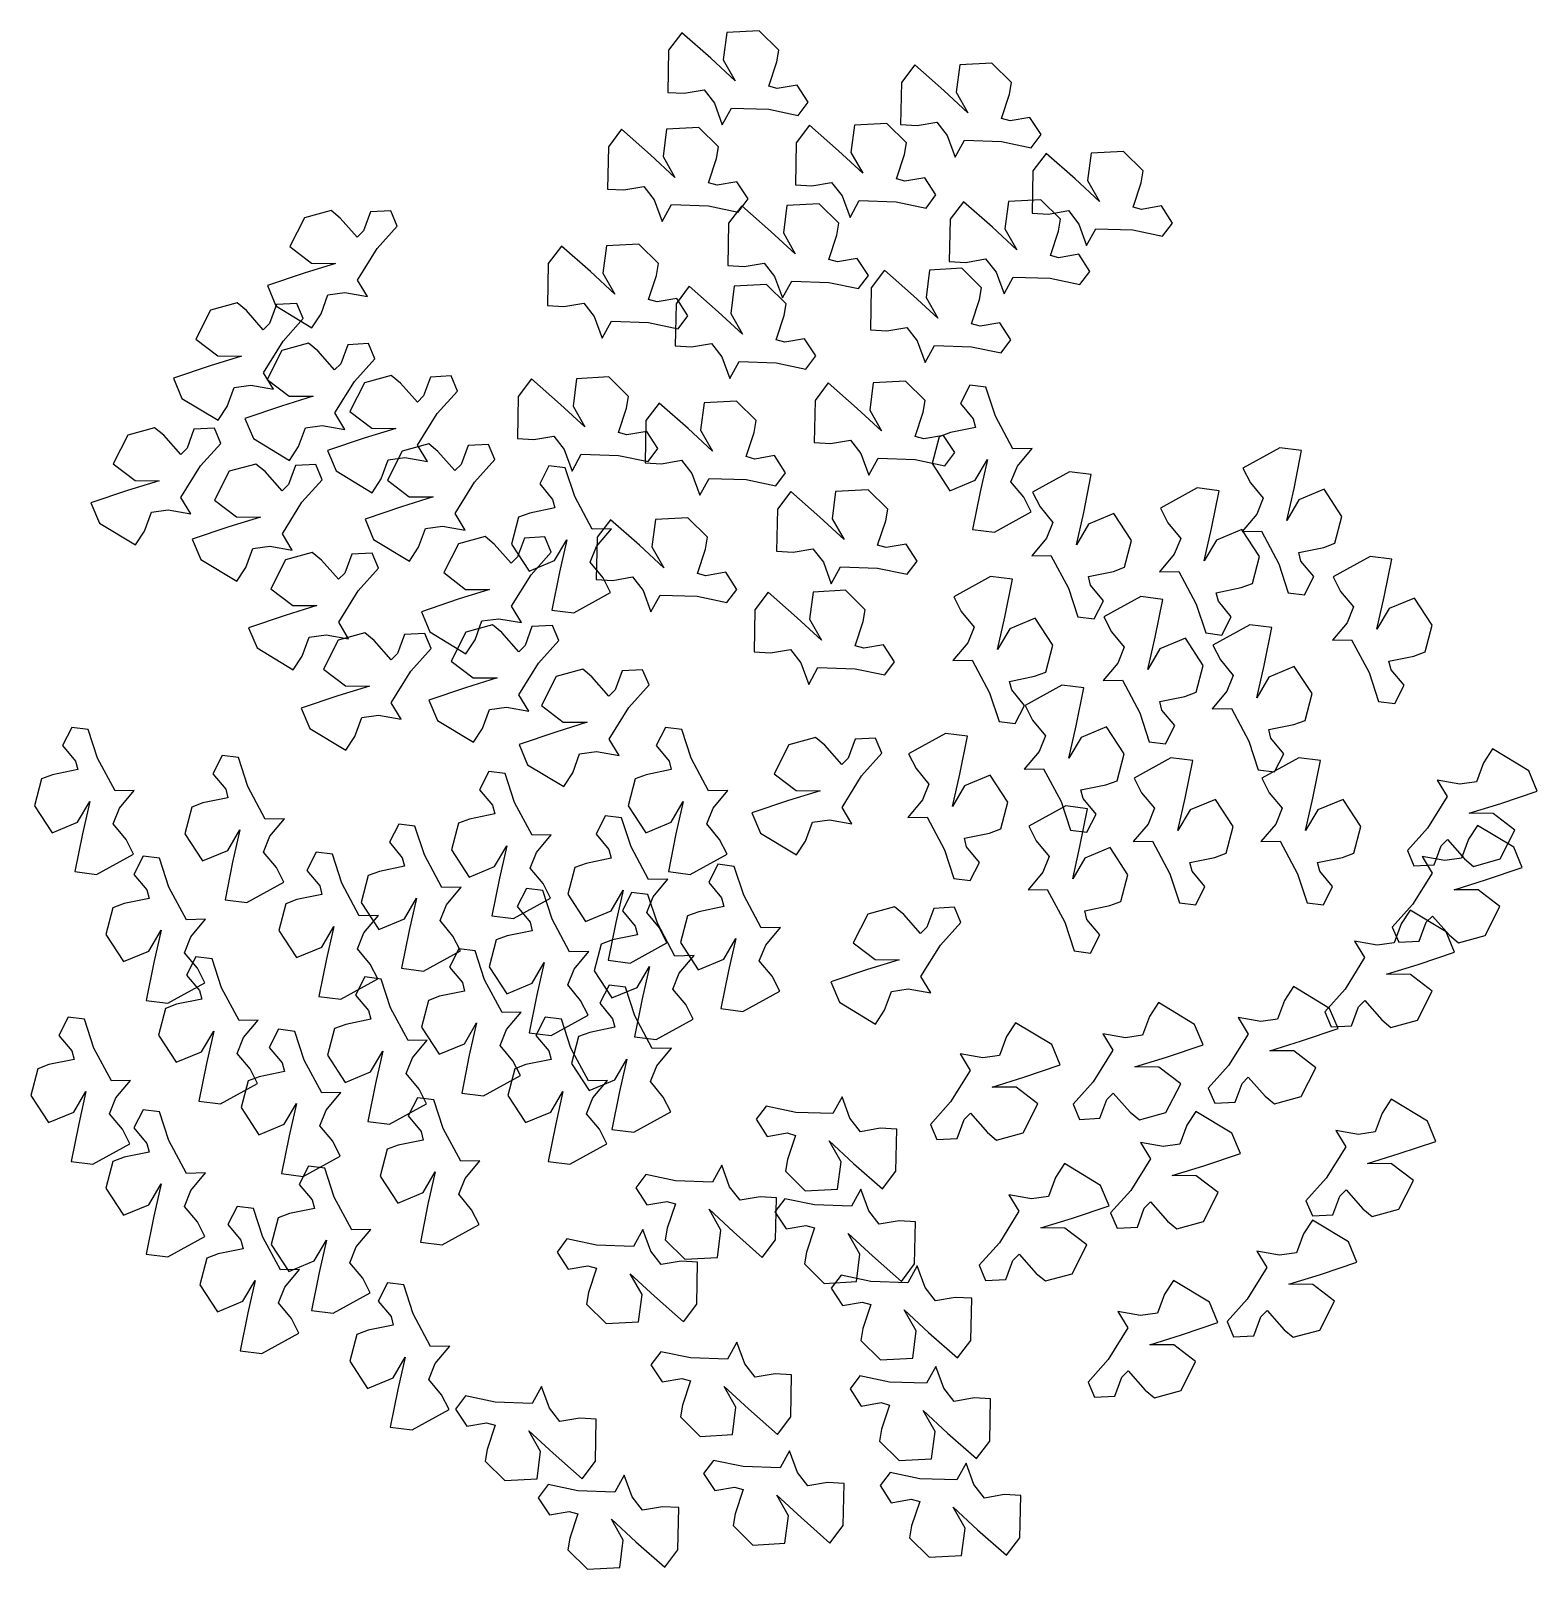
# Model space of a CAD drawing. Header units: millimetres. Extents: x 316.76 to 319.09, y 2548.11 to 2550.49.
import ezdxf

# ---------------------------------------------------------------- set-up
doc = ezdxf.new("R2010")
doc.units = ezdxf.units.MM
doc.header["$LTSCALE"] = 10
doc.layers.add('Vegetais', color=94, linetype='Continuous')

msp = doc.modelspace()

# ---------------------------------------------------------------- linework, layer by layer
at = {"layer": 'Vegetais'}
for p, q in [((317.766, 2550.4848), (317.7455, 2550.4577)), ((317.8108, 2550.4453), (317.766, 2550.4848)), ((317.8355, 2550.485), (317.83, 2550.4429)), ((317.8854, 2550.4877), (317.8355, 2550.485)), ((317.9158, 2550.4577), (317.8854, 2550.4877)), ((317.7455, 2550.4577), (317.7442, 2550.3926)), ((317.9127, 2550.4395), (317.9158, 2550.4577)), ((317.8484, 2550.4106), (317.8108, 2550.4453)), ((317.83, 2550.4429), (317.8484, 2550.4106)), ((317.9003, 2550.402), (317.9127, 2550.4395)), ((318.1258, 2550.435), (318.1053, 2550.4079)), ((318.1706, 2550.3955), (318.1258, 2550.435)), ((318.1953, 2550.4352), (318.1898, 2550.3931)), ((318.2452, 2550.4379), (318.1953, 2550.4352)), ((318.2756, 2550.4079), (318.2452, 2550.4379)), ((318.1053, 2550.4079), (318.1039, 2550.3428)), ((318.2725, 2550.3897), (318.2756, 2550.4079)), ((317.7442, 2550.3926), (317.7696, 2550.3912)), ((317.7696, 2550.3912), (317.8003, 2550.3965)), ((317.8003, 2550.3965), (317.8164, 2550.3758)), ((317.9135, 2550.3984), (317.9003, 2550.402)), ((317.9441, 2550.4037), (317.9135, 2550.3984)), ((317.9613, 2550.3772), (317.9441, 2550.4037)), ((318.2081, 2550.3608), (318.1706, 2550.3955)), ((318.1898, 2550.3931), (318.2081, 2550.3608)), ((318.26, 2550.3522), (318.2725, 2550.3897)), ((317.8164, 2550.3758), (317.8286, 2550.3424)), ((317.8286, 2550.3424), (317.8429, 2550.3684)), ((317.8429, 2550.3684), (317.9002, 2550.3666)), ((317.9002, 2550.3666), (317.946, 2550.3569)), ((317.946, 2550.3569), (317.9613, 2550.3772)), ((317.7425, 2550.3358), (317.7371, 2550.2936)), ((317.7925, 2550.3384), (317.7425, 2550.3358)), ((317.8229, 2550.3084), (317.7925, 2550.3384)), ((317.9633, 2550.3418), (317.9428, 2550.3147)), ((318.008, 2550.3023), (317.9633, 2550.3418)), ((318.0328, 2550.342), (318.0273, 2550.2999)), ((318.0827, 2550.3447), (318.0328, 2550.342)), ((318.1131, 2550.3147), (318.0827, 2550.3447)), ((318.1039, 2550.3428), (318.1294, 2550.3414)), ((318.1294, 2550.3414), (318.16, 2550.3467)), ((318.16, 2550.3467), (318.1762, 2550.326)), ((318.2733, 2550.3486), (318.26, 2550.3522)), ((318.3039, 2550.3539), (318.2733, 2550.3486)), ((318.3211, 2550.3274), (318.3039, 2550.3539)), ((317.673, 2550.3355), (317.6525, 2550.3084)), ((317.7178, 2550.2961), (317.673, 2550.3355)), ((317.9428, 2550.3147), (317.9414, 2550.2496)), ((318.11, 2550.2965), (318.1131, 2550.3147)), ((318.1762, 2550.326), (318.1884, 2550.2926)), ((318.1884, 2550.2926), (318.2027, 2550.3186)), ((318.2027, 2550.3186), (318.2599, 2550.3168)), ((318.2599, 2550.3168), (318.3058, 2550.3071)), ((318.3058, 2550.3071), (318.3211, 2550.3274)), ((317.6525, 2550.3084), (317.6512, 2550.2433)), ((317.7554, 2550.2613), (317.7178, 2550.2961)), ((317.7371, 2550.2936), (317.7554, 2550.2613)), ((317.8073, 2550.2527), (317.8198, 2550.2902)), ((317.8198, 2550.2902), (317.8229, 2550.3084)), ((318.0456, 2550.2676), (318.008, 2550.3023)), ((318.0273, 2550.2999), (318.0456, 2550.2676)), ((318.0975, 2550.259), (318.11, 2550.2965)), ((318.3289, 2550.2982), (318.3084, 2550.2712)), ((318.3737, 2550.2588), (318.3289, 2550.2982)), ((318.3984, 2550.2985), (318.393, 2550.2563)), ((318.4483, 2550.3012), (318.3984, 2550.2985)), ((318.4787, 2550.2712), (318.4483, 2550.3012)), ((318.3084, 2550.2712), (318.3071, 2550.2061)), ((318.4757, 2550.2529), (318.4787, 2550.2712)), ((317.6512, 2550.2433), (317.6766, 2550.2419)), ((317.6766, 2550.2419), (317.7073, 2550.2472)), ((317.7073, 2550.2472), (317.7235, 2550.2265)), ((317.8205, 2550.2491), (317.8073, 2550.2527)), ((317.8512, 2550.2544), (317.8205, 2550.2491)), ((317.8684, 2550.2279), (317.8512, 2550.2544)), ((317.9414, 2550.2496), (317.9669, 2550.2482)), ((317.9669, 2550.2482), (317.9975, 2550.2535)), ((317.9975, 2550.2535), (318.0137, 2550.2328)), ((318.1108, 2550.2554), (318.0975, 2550.259)), ((318.1414, 2550.2607), (318.1108, 2550.2554)), ((318.1586, 2550.2342), (318.1414, 2550.2607)), ((318.4113, 2550.2241), (318.3737, 2550.2588)), ((318.393, 2550.2563), (318.4113, 2550.2241)), ((318.4632, 2550.2155), (318.4757, 2550.2529)), ((317.7235, 2550.2265), (317.7356, 2550.1932)), ((317.7356, 2550.1932), (317.7499, 2550.2192)), ((317.7499, 2550.2192), (317.8072, 2550.2173)), ((317.8072, 2550.2173), (317.853, 2550.2077)), ((317.8589, 2550.2173), (317.8383, 2550.1903)), ((317.853, 2550.2077), (317.8684, 2550.2279)), ((317.9036, 2550.1779), (317.8589, 2550.2173)), ((317.9283, 2550.2176), (317.9229, 2550.1754)), ((317.9783, 2550.2203), (317.9283, 2550.2176)), ((318.0087, 2550.1903), (317.9783, 2550.2203)), ((318.0137, 2550.2328), (318.0259, 2550.1994)), ((318.0259, 2550.1994), (318.0402, 2550.2254)), ((318.0402, 2550.2254), (318.0974, 2550.2236)), ((318.0974, 2550.2236), (318.1433, 2550.2139)), ((318.1433, 2550.2139), (318.1586, 2550.2342)), ((318.2012, 2550.2236), (318.1807, 2550.1965)), ((318.2459, 2550.1842), (318.2012, 2550.2236)), ((318.2707, 2550.2239), (318.2652, 2550.1817)), ((318.3206, 2550.2266), (318.2707, 2550.2239)), ((318.351, 2550.1965), (318.3206, 2550.2266)), ((318.5071, 2550.2171), (318.4764, 2550.2118)), ((318.5242, 2550.1906), (318.5071, 2550.2171)), ((317.1829, 2550.199), (317.1602, 2550.1544)), ((317.2241, 2550.2103), (317.1829, 2550.199)), ((317.2383, 2550.1985), (317.2241, 2550.2103)), ((317.2645, 2550.169), (317.2383, 2550.1985)), ((317.285, 2550.2078), (317.2743, 2550.1786)), ((317.3166, 2550.2095), (317.285, 2550.2078)), ((317.3264, 2550.1861), (317.3166, 2550.2095)), ((318.1807, 2550.1965), (318.1793, 2550.1314)), ((318.3071, 2550.2061), (318.3325, 2550.2046)), ((318.3325, 2550.2046), (318.3632, 2550.2099)), ((318.3479, 2550.1783), (318.351, 2550.1965)), ((318.3632, 2550.2099), (318.3794, 2550.1892)), ((318.4764, 2550.2118), (318.4632, 2550.2155)), ((317.2743, 2550.1786), (317.2645, 2550.169)), ((317.2952, 2550.1512), (317.3264, 2550.1861)), ((317.8383, 2550.1903), (317.837, 2550.1251)), ((317.9412, 2550.1432), (317.9036, 2550.1779)), ((317.9229, 2550.1754), (317.9412, 2550.1432)), ((317.9931, 2550.1346), (318.0056, 2550.172)), ((318.0056, 2550.172), (318.0087, 2550.1903)), ((318.2835, 2550.1494), (318.2459, 2550.1842)), ((318.2652, 2550.1817), (318.2835, 2550.1494)), ((318.3354, 2550.1408), (318.3479, 2550.1783)), ((318.3794, 2550.1892), (318.3915, 2550.1559)), ((318.3915, 2550.1559), (318.4058, 2550.1819)), ((318.4058, 2550.1819), (318.4631, 2550.1801)), ((318.4631, 2550.1801), (318.5089, 2550.1704)), ((318.5089, 2550.1704), (318.5242, 2550.1906)), ((317.1602, 2550.1544), (317.194, 2550.1286)), ((317.2649, 2550.1025), (317.2952, 2550.1512)), ((317.5802, 2550.1552), (317.5597, 2550.1282)), ((317.625, 2550.1158), (317.5802, 2550.1552)), ((317.6497, 2550.1555), (317.6442, 2550.1133)), ((317.6996, 2550.1582), (317.6497, 2550.1555)), ((317.73, 2550.1282), (317.6996, 2550.1582)), ((317.2311, 2550.1283), (317.1823, 2550.1132)), ((317.194, 2550.1286), (317.2311, 2550.1283)), ((317.5597, 2550.1282), (317.5583, 2550.0631)), ((317.7269, 2550.1099), (317.73, 2550.1282)), ((317.837, 2550.1251), (317.8624, 2550.1237)), ((317.8624, 2550.1237), (317.8931, 2550.129)), ((317.8931, 2550.129), (317.9093, 2550.1083)), ((318.0063, 2550.1309), (317.9931, 2550.1346)), ((318.037, 2550.1362), (318.0063, 2550.1309)), ((318.0542, 2550.1097), (318.037, 2550.1362)), ((318.1793, 2550.1314), (318.2048, 2550.13)), ((318.2048, 2550.13), (318.2354, 2550.1353)), ((318.2354, 2550.1353), (318.2516, 2550.1146)), ((318.3487, 2550.1372), (318.3354, 2550.1408)), ((318.3793, 2550.1425), (318.3487, 2550.1372)), ((318.3965, 2550.116), (318.3793, 2550.1425)), ((317.1823, 2550.1132), (317.1257, 2550.0941)), ((317.2803, 2550.0771), (317.2649, 2550.1025)), ((317.6625, 2550.0811), (317.625, 2550.1158)), ((317.6442, 2550.1133), (317.6625, 2550.0811)), ((317.7144, 2550.0725), (317.7269, 2550.1099)), ((317.9093, 2550.1083), (317.9214, 2550.075)), ((317.9214, 2550.075), (317.9358, 2550.101)), ((317.9358, 2550.101), (317.993, 2550.0991)), ((317.993, 2550.0991), (318.0388, 2550.0895)), ((318.0388, 2550.0895), (318.0542, 2550.1097)), ((318.0793, 2550.1179), (318.0588, 2550.0908)), ((318.1241, 2550.0784), (318.0793, 2550.1179)), ((318.1488, 2550.1181), (318.1433, 2550.0759)), ((318.1987, 2550.1208), (318.1488, 2550.1181)), ((318.2291, 2550.0908), (318.1987, 2550.1208)), ((318.2516, 2550.1146), (318.2638, 2550.0813)), ((318.2638, 2550.0813), (318.2781, 2550.1073)), ((318.2781, 2550.1073), (318.3353, 2550.1054)), ((318.3353, 2550.1054), (318.3812, 2550.0958)), ((318.3812, 2550.0958), (318.3965, 2550.116)), ((317.1257, 2550.0941), (317.1389, 2550.0628)), ((317.2086, 2550.0504), (317.2193, 2550.0796)), ((317.2193, 2550.0796), (317.2454, 2550.0833)), ((317.2454, 2550.0833), (317.2803, 2550.0771)), ((317.7776, 2550.093), (317.7571, 2550.0659)), ((317.8224, 2550.0536), (317.7776, 2550.093)), ((317.8471, 2550.0933), (317.8416, 2550.0511)), ((317.897, 2550.096), (317.8471, 2550.0933)), ((317.9274, 2550.0659), (317.897, 2550.096)), ((318.0588, 2550.0908), (318.0574, 2550.0257)), ((318.1617, 2550.0437), (318.1241, 2550.0784)), ((318.1433, 2550.0759), (318.1617, 2550.0437)), ((318.226, 2550.0725), (318.2291, 2550.0908)), ((317.0377, 2550.056), (317.0151, 2550.0114)), ((317.0789, 2550.0673), (317.0377, 2550.056)), ((317.0932, 2550.0555), (317.0789, 2550.0673)), ((317.1193, 2550.026), (317.0932, 2550.0555)), ((317.1399, 2550.0648), (317.1291, 2550.0356)), ((317.1389, 2550.0628), (317.1946, 2550.0291)), ((317.1714, 2550.0664), (317.1399, 2550.0648)), ((317.1812, 2550.0431), (317.1714, 2550.0664)), ((317.5583, 2550.0631), (317.5838, 2550.0616)), ((317.5838, 2550.0616), (317.6144, 2550.0669)), ((317.6144, 2550.0669), (317.6306, 2550.0462)), ((317.7277, 2550.0688), (317.7144, 2550.0725)), ((317.7583, 2550.0741), (317.7277, 2550.0688)), ((317.7571, 2550.0659), (317.7557, 2550.0008)), ((317.7755, 2550.0476), (317.7583, 2550.0741)), ((317.8599, 2550.0189), (317.8224, 2550.0536)), ((317.8416, 2550.0511), (317.8599, 2550.0189)), ((317.9243, 2550.0477), (317.9274, 2550.0659)), ((318.2135, 2550.0351), (318.226, 2550.0725)), ((317.1291, 2550.0356), (317.1193, 2550.026)), ((317.15, 2550.0082), (317.1812, 2550.0431)), ((317.1946, 2550.0291), (317.2086, 2550.0504)), ((317.6306, 2550.0462), (317.6428, 2550.0129)), ((317.6428, 2550.0129), (317.6571, 2550.0389)), ((317.6571, 2550.0389), (317.7143, 2550.0371)), ((317.7143, 2550.0371), (317.7602, 2550.0274)), ((317.7602, 2550.0274), (317.7755, 2550.0476)), ((317.9118, 2550.0103), (317.9243, 2550.0477)), ((318.0829, 2550.0243), (318.1136, 2550.0296)), ((318.1136, 2550.0296), (318.1297, 2550.0088)), ((318.2268, 2550.0314), (318.2135, 2550.0351)), ((318.2574, 2550.0367), (318.2268, 2550.0314)), ((318.2746, 2550.0102), (318.2574, 2550.0367)), ((317.0151, 2550.0114), (317.0489, 2549.9856)), ((317.1197, 2549.9595), (317.15, 2550.0082)), ((317.1892, 2550.0052), (317.148, 2549.9939)), ((317.2034, 2549.9934), (317.1892, 2550.0052)), ((317.2817, 2550.0044), (317.2501, 2550.0027)), ((317.2915, 2549.981), (317.2817, 2550.0044)), ((317.7812, 2549.9994), (317.8118, 2550.0047)), ((317.8118, 2550.0047), (317.828, 2549.984)), ((317.9251, 2550.0066), (317.9118, 2550.0103)), ((317.9557, 2550.0119), (317.9251, 2550.0066)), ((317.9729, 2549.9854), (317.9557, 2550.0119)), ((318.0574, 2550.0257), (318.0829, 2550.0243)), ((318.1297, 2550.0088), (318.1419, 2549.9755)), ((318.2593, 2549.99), (318.2746, 2550.0102)), ((317.0859, 2549.9853), (317.0371, 2549.9701)), ((317.0489, 2549.9856), (317.0859, 2549.9853)), ((317.148, 2549.9939), (317.1253, 2549.9493)), ((317.2296, 2549.9639), (317.2034, 2549.9934)), ((317.2501, 2550.0027), (317.2394, 2549.9735)), ((317.2603, 2549.9461), (317.2915, 2549.981)), ((317.7557, 2550.0008), (317.7812, 2549.9994)), ((317.828, 2549.984), (317.8402, 2549.9507)), ((317.9576, 2549.9652), (317.9729, 2549.9854)), ((318.1419, 2549.9755), (318.1562, 2550.0015)), ((318.1562, 2550.0015), (318.2134, 2549.9997)), ((318.2134, 2549.9997), (318.2593, 2549.99)), ((317.0371, 2549.9701), (316.9805, 2549.9511)), ((317.1351, 2549.9341), (317.1197, 2549.9595)), ((317.2394, 2549.9735), (317.2296, 2549.9639)), ((317.8402, 2549.9507), (317.8545, 2549.9767)), ((317.8545, 2549.9767), (317.9117, 2549.9748)), ((317.9117, 2549.9748), (317.9576, 2549.9652)), ((316.9805, 2549.9511), (316.9937, 2549.9198)), ((317.0634, 2549.9074), (317.0741, 2549.9366)), ((317.0741, 2549.9366), (317.1002, 2549.9403)), ((317.1002, 2549.9403), (317.1351, 2549.9341)), ((317.1253, 2549.9493), (317.1591, 2549.9235)), ((317.23, 2549.8974), (317.2603, 2549.9461)), ((317.2757, 2549.9441), (317.2531, 2549.8995)), ((317.3169, 2549.9554), (317.2757, 2549.9441)), ((317.3312, 2549.9436), (317.3169, 2549.9554)), ((317.3574, 2549.9141), (317.3312, 2549.9436)), ((317.3779, 2549.9529), (317.3671, 2549.9237)), ((317.4094, 2549.9546), (317.3779, 2549.9529)), ((317.4193, 2549.9312), (317.4094, 2549.9546)), ((317.5338, 2549.95), (317.5133, 2549.9229)), ((317.5786, 2549.9106), (317.5338, 2549.95)), ((317.6033, 2549.9503), (317.5979, 2549.9081)), ((317.6533, 2549.953), (317.6033, 2549.9503)), ((317.6837, 2549.9229), (317.6533, 2549.953)), ((317.9923, 2549.9437), (317.9718, 2549.9167)), ((318.0371, 2549.9043), (317.9923, 2549.9437)), ((318.0618, 2549.944), (318.0563, 2549.9018)), ((318.1117, 2549.9467), (318.0618, 2549.944)), ((318.1421, 2549.9167), (318.1117, 2549.9467)), ((318.2108, 2549.9402), (318.1964, 2549.9121)), ((318.2359, 2549.937), (318.2108, 2549.9402)), ((318.2505, 2549.8925), (318.2359, 2549.937)), ((316.9937, 2549.9198), (317.0495, 2549.8861)), ((317.1474, 2549.9081), (317.0908, 2549.889)), ((317.1962, 2549.9232), (317.1474, 2549.9081)), ((317.1591, 2549.9235), (317.1962, 2549.9232)), ((317.3671, 2549.9237), (317.3574, 2549.9141)), ((317.388, 2549.8963), (317.4193, 2549.9312)), ((317.5133, 2549.9229), (317.512, 2549.8578)), ((317.6162, 2549.8759), (317.5786, 2549.9106)), ((317.5979, 2549.9081), (317.6162, 2549.8759)), ((317.6806, 2549.9047), (317.6837, 2549.9229)), ((317.7311, 2549.9126), (317.7106, 2549.8855)), ((317.7759, 2549.8732), (317.7311, 2549.9126)), ((317.8006, 2549.9129), (317.7951, 2549.8707)), ((317.8505, 2549.9156), (317.8006, 2549.9129)), ((317.8809, 2549.8856), (317.8505, 2549.9156)), ((317.9718, 2549.9167), (317.9705, 2549.8515)), ((318.1391, 2549.8984), (318.1421, 2549.9167)), ((318.1964, 2549.9121), (318.2163, 2549.8882)), ((317.0495, 2549.8861), (317.0634, 2549.9074)), ((317.0908, 2549.889), (317.104, 2549.8577)), ((317.2454, 2549.872), (317.23, 2549.8974)), ((317.2531, 2549.8995), (317.2869, 2549.8737)), ((317.3578, 2549.8476), (317.388, 2549.8963)), ((317.6681, 2549.8673), (317.6806, 2549.9047)), ((317.7106, 2549.8855), (317.7093, 2549.8204)), ((317.8778, 2549.8673), (317.8809, 2549.8856)), ((318.0747, 2549.8696), (318.0371, 2549.9043)), ((318.0563, 2549.9018), (318.0747, 2549.8696)), ((318.1266, 2549.861), (318.1391, 2549.8984)), ((318.2163, 2549.8882), (318.2198, 2549.8749)), ((318.2775, 2549.842), (318.2505, 2549.8925)), ((316.9101, 2549.8633), (316.8874, 2549.8187)), ((316.9513, 2549.8746), (316.9101, 2549.8633)), ((316.9655, 2549.8628), (316.9513, 2549.8746)), ((316.9917, 2549.8333), (316.9655, 2549.8628)), ((317.0122, 2549.8721), (317.0015, 2549.8429)), ((317.0438, 2549.8738), (317.0122, 2549.8721)), ((317.0536, 2549.8504), (317.0438, 2549.8738)), ((317.1737, 2549.8453), (317.1844, 2549.8745)), ((317.1844, 2549.8745), (317.2105, 2549.8782)), ((317.2105, 2549.8782), (317.2454, 2549.872)), ((317.324, 2549.8734), (317.2751, 2549.8583)), ((317.2869, 2549.8737), (317.324, 2549.8734)), ((317.5374, 2549.8564), (317.5681, 2549.8617)), ((317.5681, 2549.8617), (317.5843, 2549.841)), ((317.6813, 2549.8636), (317.6681, 2549.8673)), ((317.712, 2549.8689), (317.6813, 2549.8636)), ((317.7292, 2549.8424), (317.712, 2549.8689)), ((317.8135, 2549.8385), (317.7759, 2549.8732)), ((317.7951, 2549.8707), (317.8135, 2549.8385)), ((317.8654, 2549.8299), (317.8778, 2549.8673)), ((318.1398, 2549.8573), (318.1266, 2549.861)), ((318.1705, 2549.8626), (318.1398, 2549.8573)), ((318.1638, 2549.8605), (318.153, 2549.8192)), ((318.1811, 2549.867), (318.1638, 2549.8605)), ((318.1876, 2549.8361), (318.1705, 2549.8626)), ((318.2198, 2549.8749), (318.1811, 2549.867)), ((317.0015, 2549.8429), (316.9917, 2549.8333)), ((317.0224, 2549.8155), (317.0536, 2549.8504)), ((317.104, 2549.8577), (317.1597, 2549.824)), ((317.1597, 2549.824), (317.1737, 2549.8453)), ((317.2751, 2549.8583), (317.2186, 2549.8392)), ((317.2186, 2549.8392), (317.2318, 2549.8079)), ((317.3337, 2549.8383), (317.311, 2549.7937)), ((317.3749, 2549.8497), (317.3337, 2549.8383)), ((317.3731, 2549.8222), (317.3578, 2549.8476)), ((317.3891, 2549.8379), (317.3749, 2549.8497)), ((317.4153, 2549.8083), (317.3891, 2549.8379)), ((317.4358, 2549.8472), (317.4251, 2549.818)), ((317.4674, 2549.8488), (317.4358, 2549.8472)), ((317.4772, 2549.8254), (317.4674, 2549.8488)), ((317.512, 2549.8578), (317.5374, 2549.8564)), ((317.5843, 2549.841), (317.5964, 2549.8077)), ((317.7138, 2549.8222), (317.7292, 2549.8424)), ((317.9705, 2549.8515), (317.9959, 2549.8501)), ((317.9959, 2549.8501), (318.0266, 2549.8554)), ((318.0266, 2549.8554), (318.0428, 2549.8347)), ((318.3072, 2549.8426), (318.2775, 2549.842)), ((318.2844, 2549.8154), (318.3072, 2549.8426)), ((318.69, 2549.8436), (318.633, 2549.8122)), ((318.7237, 2549.8394), (318.69, 2549.8436)), ((318.712, 2549.7809), (318.7237, 2549.8394)), ((316.8874, 2549.8187), (316.9212, 2549.7929)), ((316.9921, 2549.7669), (317.0224, 2549.8155)), ((317.1079, 2549.8185), (317.0667, 2549.8072)), ((317.1222, 2549.8068), (317.1079, 2549.8185)), ((317.1689, 2549.8161), (317.1582, 2549.7869)), ((317.2004, 2549.8177), (317.1689, 2549.8161)), ((317.2103, 2549.7943), (317.2004, 2549.8177)), ((317.3014, 2549.7955), (317.3122, 2549.8247)), ((317.3122, 2549.8247), (317.3382, 2549.8284)), ((317.3382, 2549.8284), (317.3731, 2549.8222)), ((317.4251, 2549.818), (317.4153, 2549.8083)), ((317.4459, 2549.7905), (317.4772, 2549.8254)), ((317.5607, 2549.8159), (317.5464, 2549.7878)), ((317.5859, 2549.8127), (317.5607, 2549.8159)), ((317.5964, 2549.8077), (317.6107, 2549.8337)), ((317.6107, 2549.8337), (317.668, 2549.8318)), ((317.668, 2549.8318), (317.7138, 2549.8222)), ((317.7093, 2549.8204), (317.7347, 2549.819)), ((317.7347, 2549.819), (317.7654, 2549.8243)), ((317.7654, 2549.8243), (317.7815, 2549.8036)), ((317.8786, 2549.8262), (317.8654, 2549.8299)), ((317.9092, 2549.8315), (317.8786, 2549.8262)), ((317.9264, 2549.805), (317.9092, 2549.8315)), ((318.0428, 2549.8347), (318.0549, 2549.8014)), ((318.0549, 2549.8014), (318.0692, 2549.8274)), ((318.0692, 2549.8274), (318.1265, 2549.8255)), ((318.1265, 2549.8255), (318.1723, 2549.8159)), ((318.153, 2549.8192), (318.1803, 2549.7773)), ((318.1723, 2549.8159), (318.1876, 2549.8361)), ((318.2195, 2549.7937), (318.2383, 2549.8256)), ((318.2383, 2549.8256), (318.227, 2549.7757)), ((318.2746, 2549.7911), (318.2844, 2549.8154)), ((316.9583, 2549.7927), (316.9095, 2549.7775)), ((316.9212, 2549.7929), (316.9583, 2549.7927)), ((317.0667, 2549.8072), (317.0441, 2549.7626)), ((317.1484, 2549.7772), (317.1222, 2549.8068)), ((317.179, 2549.7594), (317.2103, 2549.7943)), ((317.2318, 2549.8079), (317.2875, 2549.7742)), ((317.2875, 2549.7742), (317.3014, 2549.7955)), ((317.311, 2549.7937), (317.3448, 2549.7679)), ((317.4157, 2549.7419), (317.4459, 2549.7905)), ((317.6005, 2549.7682), (317.5859, 2549.8127)), ((317.7815, 2549.8036), (317.7937, 2549.7703)), ((317.7937, 2549.7703), (317.808, 2549.7963)), ((317.808, 2549.7963), (317.8653, 2549.7944)), ((317.8653, 2549.7944), (317.9111, 2549.7848)), ((317.9111, 2549.7848), (317.9264, 2549.805)), ((318.1803, 2549.7773), (318.2195, 2549.7937)), ((318.2945, 2549.7672), (318.2746, 2549.7911)), ((318.365, 2549.8064), (318.308, 2549.775)), ((318.3987, 2549.8021), (318.365, 2549.8064)), ((318.387, 2549.7437), (318.3987, 2549.8021)), ((318.633, 2549.8122), (318.6445, 2549.7895)), ((318.6445, 2549.7895), (318.6644, 2549.7656)), ((316.9095, 2549.7775), (316.8529, 2549.7584)), ((317.0075, 2549.7414), (316.9921, 2549.7669)), ((317.1582, 2549.7869), (317.1484, 2549.7772)), ((317.3819, 2549.7677), (317.3331, 2549.7525)), ((317.3448, 2549.7679), (317.3819, 2549.7677)), ((317.5464, 2549.7878), (317.5663, 2549.7639)), ((317.6275, 2549.7177), (317.6005, 2549.7682)), ((317.9342, 2549.7759), (317.9137, 2549.7488)), ((317.979, 2549.7365), (317.9342, 2549.7759)), ((318.0037, 2549.7762), (317.9983, 2549.734)), ((318.0537, 2549.7788), (318.0037, 2549.7762)), ((318.0841, 2549.7488), (318.0537, 2549.7788)), ((318.227, 2549.7757), (318.2152, 2549.7172)), ((318.306, 2549.7444), (318.2945, 2549.7672)), ((318.308, 2549.775), (318.3195, 2549.7522)), ((318.5624, 2549.7815), (318.5054, 2549.7501)), ((318.5961, 2549.7773), (318.5624, 2549.7815)), ((318.5844, 2549.7188), (318.5961, 2549.7773)), ((318.6644, 2549.7656), (318.6546, 2549.7412)), ((318.7007, 2549.731), (318.712, 2549.7809)), ((318.7587, 2549.7794), (318.7195, 2549.763)), ((318.786, 2549.7374), (318.7587, 2549.7794)), ((316.8529, 2549.7584), (316.8661, 2549.7271)), ((316.9358, 2549.7147), (316.9465, 2549.7439)), ((316.9465, 2549.7439), (316.9726, 2549.7476)), ((316.9726, 2549.7476), (317.0075, 2549.7414)), ((317.0441, 2549.7626), (317.0779, 2549.7368)), ((317.1488, 2549.7108), (317.179, 2549.7594)), ((317.3331, 2549.7525), (317.2765, 2549.7334)), ((317.4311, 2549.7165), (317.4157, 2549.7419)), ((317.5311, 2549.7427), (317.5137, 2549.7362)), ((317.5697, 2549.7506), (317.5311, 2549.7427)), ((317.5663, 2549.7639), (317.5697, 2549.7506)), ((317.9137, 2549.7488), (317.9124, 2549.6837)), ((318.081, 2549.7306), (318.0841, 2549.7488)), ((318.2489, 2549.713), (318.306, 2549.7444)), ((318.3195, 2549.7522), (318.3394, 2549.7283)), ((318.3757, 2549.6937), (318.387, 2549.7437)), ((318.4337, 2549.7421), (318.3945, 2549.7257)), ((318.461, 2549.7002), (318.4337, 2549.7421)), ((318.5054, 2549.7501), (318.5169, 2549.7274)), ((318.7195, 2549.763), (318.7007, 2549.731)), ((316.8661, 2549.7271), (316.9218, 2549.6934)), ((317.0661, 2549.7214), (317.0096, 2549.7023)), ((317.115, 2549.7366), (317.0661, 2549.7214)), ((317.0779, 2549.7368), (317.115, 2549.7366)), ((317.2765, 2549.7334), (317.2897, 2549.7021)), ((317.3594, 2549.6898), (317.3701, 2549.719)), ((317.3701, 2549.719), (317.3962, 2549.7226)), ((317.3962, 2549.7226), (317.4311, 2549.7165)), ((317.5137, 2549.7362), (317.5029, 2549.6949)), ((317.6572, 2549.7183), (317.6275, 2549.7177)), ((317.6344, 2549.6911), (317.6572, 2549.7183)), ((317.6557, 2549.7324), (317.6352, 2549.7053)), ((317.7005, 2549.6929), (317.6557, 2549.7324)), ((317.7252, 2549.7326), (317.7197, 2549.6905)), ((317.7751, 2549.7353), (317.7252, 2549.7326)), ((317.8055, 2549.7053), (317.7751, 2549.7353)), ((318.0166, 2549.7017), (317.979, 2549.7365)), ((317.9983, 2549.734), (318.0166, 2549.7017)), ((318.0685, 2549.6931), (318.081, 2549.7306)), ((318.3394, 2549.7283), (318.3295, 2549.7039)), ((318.3945, 2549.7257), (318.3757, 2549.6937)), ((318.5169, 2549.7274), (318.5368, 2549.7035)), ((318.5731, 2549.6689), (318.5844, 2549.7188)), ((318.6546, 2549.7412), (318.6318, 2549.714)), ((318.7752, 2549.6961), (318.786, 2549.7374)), ((316.9218, 2549.6934), (316.9358, 2549.7147)), ((317.0096, 2549.7023), (317.0228, 2549.671)), ((317.1641, 2549.6854), (317.1488, 2549.7108)), ((317.2897, 2549.7021), (317.3454, 2549.6684)), ((317.4208, 2549.6953), (317.3981, 2549.6507)), ((317.462, 2549.7067), (317.4208, 2549.6953)), ((317.4762, 2549.6949), (317.462, 2549.7067)), ((317.5024, 2549.6653), (317.4762, 2549.6949)), ((317.5029, 2549.6949), (317.5302, 2549.653)), ((317.5229, 2549.7042), (317.5122, 2549.675)), ((317.5545, 2549.7058), (317.5229, 2549.7042)), ((317.5643, 2549.6824), (317.5545, 2549.7058)), ((317.5695, 2549.6693), (317.5882, 2549.7013)), ((317.5882, 2549.7013), (317.577, 2549.6514)), ((317.6352, 2549.7053), (317.6339, 2549.6402)), ((317.8025, 2549.6871), (317.8055, 2549.7053)), ((318.1124, 2549.6948), (318.0817, 2549.6895)), ((318.1296, 2549.6683), (318.1124, 2549.6948)), ((318.2152, 2549.7172), (318.2489, 2549.713)), ((318.3295, 2549.7039), (318.3068, 2549.6768)), ((318.4502, 2549.6589), (318.461, 2549.7002)), ((318.5368, 2549.7035), (318.5269, 2549.6791)), ((318.5919, 2549.7009), (318.5731, 2549.6689)), ((318.6311, 2549.7173), (318.5919, 2549.7009)), ((318.6584, 2549.6754), (318.6311, 2549.7173)), ((318.6318, 2549.714), (318.6615, 2549.7146)), ((318.6615, 2549.7146), (318.6885, 2549.6641)), ((318.7579, 2549.6897), (318.7752, 2549.6961)), ((317.0228, 2549.671), (317.0785, 2549.6373)), ((317.0924, 2549.6586), (317.1032, 2549.6878)), ((317.1032, 2549.6878), (317.1292, 2549.6915)), ((317.1292, 2549.6915), (317.1641, 2549.6854)), ((317.1538, 2549.6705), (317.1312, 2549.6259)), ((317.195, 2549.6818), (317.1538, 2549.6705)), ((317.2093, 2549.67), (317.195, 2549.6818)), ((317.256, 2549.6793), (317.2453, 2549.6501)), ((317.2875, 2549.681), (317.256, 2549.6793)), ((317.2974, 2549.6576), (317.2875, 2549.681)), ((317.3454, 2549.6684), (317.3594, 2549.6898)), ((317.5122, 2549.675), (317.5024, 2549.6653)), ((317.5331, 2549.6475), (317.5643, 2549.6824)), ((317.6245, 2549.6667), (317.6344, 2549.6911)), ((317.7381, 2549.6582), (317.7005, 2549.6929)), ((317.7197, 2549.6905), (317.7381, 2549.6582)), ((317.79, 2549.6496), (317.8025, 2549.6871)), ((317.9124, 2549.6837), (317.9378, 2549.6823)), ((317.9378, 2549.6823), (317.9685, 2549.6876)), ((317.9685, 2549.6876), (317.9847, 2549.6669)), ((318.0817, 2549.6895), (318.0685, 2549.6931)), ((318.3068, 2549.6768), (318.3364, 2549.6774)), ((318.3364, 2549.6774), (318.3635, 2549.6269)), ((318.5269, 2549.6791), (318.5042, 2549.6519)), ((318.6476, 2549.634), (318.6584, 2549.6754)), ((318.7192, 2549.6817), (318.7579, 2549.6897)), ((318.7226, 2549.6685), (318.7192, 2549.6817)), ((318.8294, 2549.6758), (318.7723, 2549.6444)), ((318.8631, 2549.6715), (318.8294, 2549.6758)), ((318.8513, 2549.6131), (318.8631, 2549.6715)), ((317.0785, 2549.6373), (317.0924, 2549.6586)), ((317.2355, 2549.6405), (317.2093, 2549.67)), ((317.2453, 2549.6501), (317.2355, 2549.6405)), ((317.2661, 2549.6227), (317.2974, 2549.6576)), ((317.3981, 2549.6507), (317.4319, 2549.6249)), ((317.5028, 2549.5989), (317.5331, 2549.6475)), ((317.5302, 2549.653), (317.5695, 2549.6693)), ((317.577, 2549.6514), (317.5652, 2549.5929)), ((317.6445, 2549.6428), (317.6245, 2549.6667)), ((317.8032, 2549.646), (317.79, 2549.6496)), ((317.8339, 2549.6513), (317.8032, 2549.646)), ((317.851, 2549.6248), (317.8339, 2549.6513)), ((317.9847, 2549.6669), (317.9968, 2549.6336)), ((317.9968, 2549.6336), (318.0111, 2549.6596)), ((318.0111, 2549.6596), (318.0684, 2549.6577)), ((318.0684, 2549.6577), (318.1142, 2549.6481)), ((318.1142, 2549.6481), (318.1296, 2549.6683)), ((318.3942, 2549.6445), (318.4329, 2549.6524)), ((318.4329, 2549.6524), (318.4502, 2549.6589)), ((318.5042, 2549.6519), (318.5338, 2549.6525)), ((318.5338, 2549.6525), (318.5609, 2549.602)), ((318.6885, 2549.6641), (318.703, 2549.6196)), ((318.7426, 2549.6446), (318.7226, 2549.6685)), ((317.1312, 2549.6259), (317.165, 2549.6001)), ((317.469, 2549.6247), (317.4202, 2549.6095)), ((317.4319, 2549.6249), (317.469, 2549.6247)), ((317.6339, 2549.6402), (317.6593, 2549.6388)), ((317.656, 2549.6201), (317.6445, 2549.6428)), ((317.6593, 2549.6388), (317.69, 2549.6441)), ((317.69, 2549.6441), (317.7062, 2549.6233)), ((317.7062, 2549.6233), (317.7183, 2549.59)), ((317.8357, 2549.6045), (317.851, 2549.6248)), ((318.0189, 2549.6234), (317.969, 2549.6207)), ((318.0493, 2549.5934), (318.0189, 2549.6234)), ((318.2431, 2549.6447), (318.1861, 2549.6133)), ((318.2769, 2549.6404), (318.2431, 2549.6447)), ((318.2651, 2549.582), (318.2769, 2549.6404)), ((318.3635, 2549.6269), (318.378, 2549.5823)), ((318.3976, 2549.6312), (318.3942, 2549.6445)), ((318.4176, 2549.6073), (318.3976, 2549.6312)), ((318.5916, 2549.6197), (318.6303, 2549.6276)), ((318.6303, 2549.6276), (318.6476, 2549.634)), ((318.7282, 2549.6164), (318.7426, 2549.6446)), ((318.7723, 2549.6444), (318.7838, 2549.6216)), ((317.2021, 2549.5998), (317.1532, 2549.5847)), ((317.165, 2549.6001), (317.2021, 2549.5998)), ((317.2359, 2549.574), (317.2661, 2549.6227)), ((317.4202, 2549.6095), (317.3636, 2549.5904)), ((317.5989, 2549.5887), (317.656, 2549.6201)), ((317.7183, 2549.59), (317.7326, 2549.616)), ((317.7326, 2549.616), (317.7899, 2549.6142)), ((317.7899, 2549.6142), (317.8357, 2549.6045)), ((317.8995, 2549.6205), (317.879, 2549.5934)), ((317.9442, 2549.581), (317.8995, 2549.6205)), ((317.969, 2549.6207), (317.9635, 2549.5786)), ((318.1861, 2549.6133), (318.1976, 2549.5905)), ((318.4032, 2549.5792), (318.4176, 2549.6073)), ((318.4753, 2549.6136), (318.4183, 2549.5822)), ((318.509, 2549.6093), (318.4753, 2549.6136)), ((318.4973, 2549.5508), (318.509, 2549.6093)), ((318.5609, 2549.602), (318.5754, 2549.5575)), ((318.595, 2549.6064), (318.5916, 2549.6197)), ((318.615, 2549.5825), (318.595, 2549.6064)), ((318.703, 2549.6196), (318.7282, 2549.6164)), ((318.7838, 2549.6216), (318.8037, 2549.5977)), ((318.84, 2549.5632), (318.8513, 2549.6131)), ((318.898, 2549.6115), (318.8588, 2549.5951)), ((318.9253, 2549.5696), (318.898, 2549.6115)), ((317.1532, 2549.5847), (317.0967, 2549.5656)), ((317.3636, 2549.5904), (317.3768, 2549.5591)), ((317.4465, 2549.5468), (317.4572, 2549.576)), ((317.4572, 2549.576), (317.4833, 2549.5796)), ((317.4833, 2549.5796), (317.5182, 2549.5735)), ((317.5182, 2549.5735), (317.5028, 2549.5989)), ((317.5652, 2549.5929), (317.5989, 2549.5887)), ((317.879, 2549.5934), (317.8776, 2549.5283)), ((317.9818, 2549.5463), (317.9442, 2549.581)), ((317.9635, 2549.5786), (317.9818, 2549.5463)), ((318.0462, 2549.5752), (318.0493, 2549.5934)), ((318.1976, 2549.5905), (318.2175, 2549.5666)), ((318.2538, 2549.532), (318.2651, 2549.582)), ((318.3118, 2549.5804), (318.2726, 2549.564)), ((318.3391, 2549.5385), (318.3118, 2549.5804)), ((318.378, 2549.5823), (318.4032, 2549.5792)), ((318.4183, 2549.5822), (318.4298, 2549.5594)), ((318.6006, 2549.5543), (318.615, 2549.5825)), ((318.8037, 2549.5977), (318.7939, 2549.5734)), ((318.8588, 2549.5951), (318.84, 2549.5632)), ((317.0967, 2549.5656), (317.1099, 2549.5343)), ((317.1903, 2549.5511), (317.2163, 2549.5548)), ((317.2163, 2549.5548), (317.2512, 2549.5486)), ((317.2763, 2549.5575), (317.2351, 2549.5462)), ((317.2512, 2549.5486), (317.2359, 2549.574)), ((317.2906, 2549.5457), (317.2763, 2549.5575)), ((317.3373, 2549.555), (317.3265, 2549.5258)), ((317.3688, 2549.5566), (317.3373, 2549.555)), ((317.3786, 2549.5333), (317.3688, 2549.5566)), ((317.3768, 2549.5591), (317.4325, 2549.5254)), ((317.4324, 2549.5586), (317.4097, 2549.514)), ((317.4736, 2549.5699), (317.4324, 2549.5586)), ((317.4878, 2549.5581), (317.4736, 2549.5699)), ((317.514, 2549.5286), (317.4878, 2549.5581)), ((317.5345, 2549.5674), (317.5238, 2549.5382)), ((317.5661, 2549.5691), (317.5345, 2549.5674)), ((317.5759, 2549.5457), (317.5661, 2549.5691)), ((318.0337, 2549.5377), (318.0462, 2549.5752)), ((318.2175, 2549.5666), (318.2077, 2549.5422)), ((318.2726, 2549.564), (318.2538, 2549.532)), ((318.4298, 2549.5594), (318.4497, 2549.5355)), ((318.5754, 2549.5575), (318.6006, 2549.5543)), ((318.6437, 2549.57), (318.5866, 2549.5386)), ((318.6774, 2549.5658), (318.6437, 2549.57)), ((318.6656, 2549.5073), (318.6774, 2549.5658)), ((318.7939, 2549.5734), (318.7711, 2549.5462)), ((318.9145, 2549.5283), (318.9253, 2549.5696)), ((317.1099, 2549.5343), (317.1656, 2549.5006)), ((317.1796, 2549.5219), (317.1903, 2549.5511)), ((317.2351, 2549.5462), (317.2125, 2549.5016)), ((317.3167, 2549.5162), (317.2906, 2549.5457)), ((317.3474, 2549.4984), (317.3786, 2549.5333)), ((317.4325, 2549.5254), (317.4465, 2549.5468)), ((317.5238, 2549.5382), (317.514, 2549.5286)), ((317.5446, 2549.5108), (317.5759, 2549.5457)), ((317.8776, 2549.5283), (317.9031, 2549.5269)), ((317.9031, 2549.5269), (317.9337, 2549.5322)), ((317.9337, 2549.5322), (317.9499, 2549.5115)), ((318.047, 2549.5341), (318.0337, 2549.5377)), ((318.0776, 2549.5394), (318.047, 2549.5341)), ((318.0948, 2549.5129), (318.0776, 2549.5394)), ((318.2077, 2549.5422), (318.1849, 2549.5151)), ((318.3283, 2549.4972), (318.3391, 2549.5385)), ((318.4497, 2549.5355), (318.4398, 2549.5111)), ((318.486, 2549.5009), (318.4973, 2549.5508)), ((318.5047, 2549.5329), (318.486, 2549.5009)), ((318.544, 2549.5493), (318.5047, 2549.5329)), ((318.5713, 2549.5074), (318.544, 2549.5493)), ((318.5866, 2549.5386), (318.5981, 2549.5159)), ((318.7711, 2549.5462), (318.8008, 2549.5468)), ((318.8008, 2549.5468), (318.8278, 2549.4963)), ((318.8972, 2549.5218), (318.9145, 2549.5283)), ((317.1656, 2549.5006), (317.1796, 2549.5219)), ((317.3265, 2549.5258), (317.3167, 2549.5162)), ((317.4097, 2549.514), (317.4435, 2549.4882)), ((317.5144, 2549.4622), (317.5446, 2549.5108)), ((317.9499, 2549.5115), (317.962, 2549.4781)), ((317.962, 2549.4781), (317.9764, 2549.5041)), ((317.9764, 2549.5041), (318.0336, 2549.5023)), ((318.0795, 2549.4926), (318.0948, 2549.5129)), ((318.1849, 2549.5151), (318.2146, 2549.5157)), ((318.2146, 2549.5157), (318.2416, 2549.4652)), ((318.4398, 2549.5111), (318.417, 2549.484)), ((318.5605, 2549.466), (318.5713, 2549.5074)), ((318.5981, 2549.5159), (318.618, 2549.492)), ((318.6543, 2549.4574), (318.6656, 2549.5073)), ((318.7123, 2549.5058), (318.6731, 2549.4894)), ((318.7397, 2549.4639), (318.7123, 2549.5058)), ((318.8585, 2549.5139), (318.8972, 2549.5218)), ((318.862, 2549.5006), (318.8585, 2549.5139)), ((317.2125, 2549.5016), (317.2463, 2549.4758)), ((317.3171, 2549.4497), (317.3474, 2549.4984)), ((317.4806, 2549.488), (317.4318, 2549.4728)), ((317.4435, 2549.4882), (317.4806, 2549.488)), ((317.5717, 2549.4901), (317.5491, 2549.4455)), ((317.6129, 2549.5014), (317.5717, 2549.4901)), ((317.6272, 2549.4896), (317.6129, 2549.5014)), ((317.6533, 2549.4601), (317.6272, 2549.4896)), ((317.6739, 2549.4989), (317.6631, 2549.4697)), ((317.7054, 2549.5006), (317.6739, 2549.4989)), ((317.7153, 2549.4772), (317.7054, 2549.5006)), ((318.0336, 2549.5023), (318.0795, 2549.4926)), ((318.2723, 2549.4828), (318.311, 2549.4907)), ((318.2758, 2549.4695), (318.2723, 2549.4828)), ((318.311, 2549.4907), (318.3283, 2549.4972)), ((318.417, 2549.484), (318.4467, 2549.4846)), ((318.4467, 2549.4846), (318.4737, 2549.4341)), ((318.618, 2549.492), (318.6082, 2549.4676)), ((318.6731, 2549.4894), (318.6543, 2549.4574)), ((318.8278, 2549.4963), (318.8424, 2549.4518)), ((318.8819, 2549.4767), (318.862, 2549.5006)), ((317.2345, 2549.4604), (317.1779, 2549.4413)), ((317.2833, 2549.4755), (317.2345, 2549.4604)), ((317.2463, 2549.4758), (317.2833, 2549.4755)), ((317.4318, 2549.4728), (317.3752, 2549.4537)), ((317.5298, 2549.4367), (317.5144, 2549.4622)), ((317.6631, 2549.4697), (317.6533, 2549.4601)), ((317.684, 2549.4423), (317.7153, 2549.4772)), ((318.2416, 2549.4652), (318.2561, 2549.4206)), ((318.2957, 2549.4456), (318.2758, 2549.4695)), ((318.3534, 2549.4768), (318.2964, 2549.4454)), ((318.3871, 2549.4726), (318.3534, 2549.4768)), ((318.3754, 2549.4141), (318.3871, 2549.4726)), ((318.5045, 2549.4517), (318.5432, 2549.4596)), ((318.5432, 2549.4596), (318.5605, 2549.466)), ((318.6082, 2549.4676), (318.5854, 2549.4404)), ((318.7289, 2549.4225), (318.7397, 2549.4639)), ((318.8675, 2549.4486), (318.8819, 2549.4767)), ((317.1779, 2549.4413), (317.1911, 2549.41)), ((317.3325, 2549.4243), (317.3171, 2549.4497)), ((317.3752, 2549.4537), (317.3884, 2549.4224)), ((317.4581, 2549.41), (317.4688, 2549.4392)), ((317.4688, 2549.4392), (317.4949, 2549.4429)), ((317.4949, 2549.4429), (317.5298, 2549.4367)), ((317.5491, 2549.4455), (317.5829, 2549.4197)), ((317.6537, 2549.3937), (317.684, 2549.4423)), ((318.2813, 2549.4175), (318.2957, 2549.4456)), ((318.2964, 2549.4454), (318.3079, 2549.4227)), ((318.4737, 2549.4341), (318.4883, 2549.3895)), ((318.5079, 2549.4384), (318.5045, 2549.4517)), ((318.5278, 2549.4145), (318.5079, 2549.4384)), ((318.5854, 2549.4404), (318.6151, 2549.441)), ((318.6151, 2549.441), (318.6421, 2549.3905)), ((318.8424, 2549.4518), (318.8675, 2549.4486)), ((316.8236, 2549.4117), (316.8092, 2549.3836)), ((316.8488, 2549.4085), (316.8236, 2549.4117)), ((317.1911, 2549.41), (317.2469, 2549.3763)), ((317.2608, 2549.3976), (317.2715, 2549.4268)), ((317.2715, 2549.4268), (317.2976, 2549.4305)), ((317.2976, 2549.4305), (317.3325, 2549.4243)), ((317.3884, 2549.4224), (317.4441, 2549.3887)), ((317.4441, 2549.3887), (317.4581, 2549.41)), ((317.6199, 2549.4195), (317.5711, 2549.4043)), ((317.5829, 2549.4197), (317.6199, 2549.4195)), ((317.7407, 2549.4117), (317.7263, 2549.3836)), ((317.7659, 2549.4085), (317.7407, 2549.4117)), ((318.2561, 2549.4206), (318.2813, 2549.4175)), ((318.3079, 2549.4227), (318.3278, 2549.3988)), ((318.3641, 2549.3642), (318.3754, 2549.4141)), ((318.4221, 2549.4126), (318.3829, 2549.3962)), ((318.4494, 2549.3707), (318.4221, 2549.4126)), ((318.5135, 2549.3864), (318.5278, 2549.4145)), ((318.6728, 2549.4082), (318.7115, 2549.4161)), ((318.7115, 2549.4161), (318.7289, 2549.4225)), ((316.8633, 2549.364), (316.8488, 2549.4085)), ((317.2469, 2549.3763), (317.2608, 2549.3976)), ((317.5711, 2549.4043), (317.5145, 2549.3852)), ((317.5145, 2549.3852), (317.5277, 2549.3539)), ((317.6691, 2549.3682), (317.6537, 2549.3937)), ((317.7804, 2549.364), (317.7659, 2549.4085)), ((317.9727, 2549.3958), (317.9315, 2549.3845)), ((317.9869, 2549.384), (317.9727, 2549.3958)), ((318.0336, 2549.3933), (318.0229, 2549.3641)), ((318.0652, 2549.395), (318.0336, 2549.3933)), ((318.075, 2549.3716), (318.0652, 2549.395)), ((318.1735, 2549.4022), (318.1164, 2549.3708)), ((318.2072, 2549.398), (318.1735, 2549.4022)), ((318.1954, 2549.3395), (318.2072, 2549.398)), ((318.3278, 2549.3988), (318.3179, 2549.3744)), ((318.3829, 2549.3962), (318.3641, 2549.3642)), ((318.4883, 2549.3895), (318.5135, 2549.3864)), ((318.6421, 2549.3905), (318.6567, 2549.346)), ((318.6763, 2549.3949), (318.6728, 2549.4082)), ((318.6962, 2549.371), (318.6763, 2549.3949)), ((316.8092, 2549.3836), (316.8292, 2549.3597)), ((316.8904, 2549.3135), (316.8633, 2549.364)), ((317.0558, 2549.3682), (317.0414, 2549.34)), ((317.0809, 2549.365), (317.0558, 2549.3682)), ((317.0955, 2549.3205), (317.0809, 2549.365)), ((317.5974, 2549.3415), (317.6081, 2549.3707)), ((317.6081, 2549.3707), (317.6342, 2549.3744)), ((317.6342, 2549.3744), (317.6691, 2549.3682)), ((317.7263, 2549.3836), (317.7463, 2549.3597)), ((317.8074, 2549.3135), (317.7804, 2549.364)), ((317.9315, 2549.3845), (317.9088, 2549.3399)), ((318.0131, 2549.3545), (317.9869, 2549.384)), ((318.0229, 2549.3641), (318.0131, 2549.3545)), ((318.0438, 2549.3367), (318.075, 2549.3716)), ((318.1164, 2549.3708), (318.1279, 2549.348)), ((318.3179, 2549.3744), (318.2952, 2549.3472)), ((318.4386, 2549.3293), (318.4494, 2549.3707)), ((318.5218, 2549.3648), (318.4647, 2549.3334)), ((318.5555, 2549.3606), (318.5218, 2549.3648)), ((318.7191, 2549.3648), (318.662, 2549.3334)), ((318.6819, 2549.3428), (318.6962, 2549.371)), ((318.7528, 2549.3606), (318.7191, 2549.3648)), ((319.0188, 2549.3783), (319.0048, 2549.3569)), ((319.0745, 2549.3446), (319.0188, 2549.3783)), ((316.7939, 2549.3385), (316.7766, 2549.332)), ((316.8326, 2549.3464), (316.7939, 2549.3385)), ((316.8292, 2549.3597), (316.8326, 2549.3464)), ((317.0414, 2549.34), (317.0613, 2549.3162)), ((317.4679, 2549.3433), (317.4535, 2549.3152)), ((317.4931, 2549.3402), (317.4679, 2549.3433)), ((317.5076, 2549.2957), (317.4931, 2549.3402)), ((317.5277, 2549.3539), (317.5835, 2549.3202)), ((317.5835, 2549.3202), (317.5974, 2549.3415)), ((317.711, 2549.3385), (317.6937, 2549.332)), ((317.7497, 2549.3464), (317.711, 2549.3385)), ((317.7463, 2549.3597), (317.7497, 2549.3464)), ((317.9088, 2549.3399), (317.9426, 2549.3141)), ((318.1279, 2549.348), (318.1478, 2549.3241)), ((318.1841, 2549.2896), (318.1954, 2549.3395)), ((318.2422, 2549.3379), (318.2029, 2549.3215)), ((318.2695, 2549.296), (318.2422, 2549.3379)), ((318.2952, 2549.3472), (318.3249, 2549.3478)), ((318.3249, 2549.3478), (318.3519, 2549.2973)), ((318.5437, 2549.3021), (318.5555, 2549.3606)), ((318.6567, 2549.346), (318.6819, 2549.3428)), ((318.741, 2549.3021), (318.7528, 2549.3606)), ((319.0048, 2549.3569), (318.9941, 2549.3277)), ((319.0877, 2549.3132), (319.0745, 2549.3446)), ((316.7766, 2549.332), (316.7658, 2549.2907)), ((316.92, 2549.3141), (316.8904, 2549.3135)), ((316.8973, 2549.2869), (316.92, 2549.3141)), ((317.0613, 2549.3162), (317.0648, 2549.3029)), ((317.1225, 2549.27), (317.0955, 2549.3205)), ((317.4535, 2549.3152), (317.4735, 2549.2913)), ((317.6937, 2549.332), (317.6829, 2549.2907)), ((317.8371, 2549.3141), (317.8074, 2549.3135)), ((317.8143, 2549.2869), (317.8371, 2549.3141)), ((317.9426, 2549.3141), (317.9797, 2549.3138)), ((318.0135, 2549.288), (318.0438, 2549.3367)), ((318.1478, 2549.3241), (318.138, 2549.2998)), ((318.2029, 2549.3215), (318.1841, 2549.2896)), ((318.3826, 2549.315), (318.4213, 2549.3229)), ((318.386, 2549.3017), (318.3826, 2549.315)), ((318.4213, 2549.3229), (318.4386, 2549.3293)), ((318.4647, 2549.3334), (318.4762, 2549.3107)), ((318.662, 2549.3334), (318.6735, 2549.3107)), ((318.9681, 2549.3241), (318.9331, 2549.3302)), ((318.9331, 2549.3302), (318.9485, 2549.3048)), ((318.9941, 2549.3277), (318.9681, 2549.3241)), ((316.7658, 2549.2907), (316.7931, 2549.2488)), ((316.8323, 2549.2652), (316.8511, 2549.2971)), ((316.8511, 2549.2971), (316.8398, 2549.2472)), ((317.0261, 2549.295), (317.0088, 2549.2885)), ((317.0648, 2549.3029), (317.0261, 2549.295)), ((317.4735, 2549.2913), (317.4769, 2549.278)), ((317.5347, 2549.2452), (317.5076, 2549.2957)), ((317.6829, 2549.2907), (317.7102, 2549.2488)), ((317.7494, 2549.2652), (317.7682, 2549.2971)), ((317.7682, 2549.2971), (317.7569, 2549.2472)), ((317.9309, 2549.2987), (317.8743, 2549.2796)), ((317.9797, 2549.3138), (317.9309, 2549.2987)), ((318.138, 2549.2998), (318.1152, 2549.2726)), ((318.2587, 2549.2547), (318.2695, 2549.296)), ((318.3593, 2549.2903), (318.3022, 2549.2589)), ((318.3519, 2549.2973), (318.3664, 2549.2528)), ((318.393, 2549.2861), (318.3593, 2549.2903)), ((318.406, 2549.2778), (318.386, 2549.3017)), ((318.4762, 2549.3107), (318.4962, 2549.2868)), ((318.5325, 2549.2522), (318.5437, 2549.3021)), ((318.5905, 2549.3005), (318.5512, 2549.2842)), ((318.6178, 2549.2586), (318.5905, 2549.3005)), ((318.6735, 2549.3107), (318.6934, 2549.2868)), ((318.7297, 2549.2522), (318.741, 2549.3021)), ((318.7877, 2549.3005), (318.7485, 2549.2842)), ((318.815, 2549.2586), (318.7877, 2549.3005)), ((318.9485, 2549.3048), (318.9183, 2549.2562)), ((318.9823, 2549.279), (319.0312, 2549.2942)), ((319.0312, 2549.2942), (319.0877, 2549.3132)), ((316.8874, 2549.2626), (316.8973, 2549.2869)), ((317.0088, 2549.2885), (316.998, 2549.2472)), ((317.1522, 2549.2706), (317.1225, 2549.27)), ((317.1294, 2549.2434), (317.1522, 2549.2706)), ((317.4382, 2549.2701), (317.4209, 2549.2637)), ((317.4769, 2549.278), (317.4382, 2549.2701)), ((317.6478, 2549.2748), (317.6335, 2549.2467)), ((317.673, 2549.2717), (317.6478, 2549.2748)), ((317.6876, 2549.2272), (317.673, 2549.2717)), ((317.8045, 2549.2626), (317.8143, 2549.2869)), ((317.8743, 2549.2796), (317.8875, 2549.2483)), ((317.9679, 2549.2651), (317.994, 2549.2688)), ((317.994, 2549.2688), (318.0289, 2549.2626)), ((318.0289, 2549.2626), (318.0135, 2549.288)), ((318.1152, 2549.2726), (318.1449, 2549.2732)), ((318.1449, 2549.2732), (318.1719, 2549.2227)), ((318.3812, 2549.2276), (318.393, 2549.2861)), ((318.3916, 2549.2496), (318.406, 2549.2778)), ((318.4962, 2549.2868), (318.4863, 2549.2624)), ((318.5512, 2549.2842), (318.5325, 2549.2522)), ((318.6934, 2549.2868), (318.6836, 2549.2624)), ((318.7485, 2549.2842), (318.7297, 2549.2522)), ((319.0194, 2549.2788), (318.9823, 2549.279)), ((319.0532, 2549.253), (319.0194, 2549.2788)), ((316.7931, 2549.2488), (316.8323, 2549.2652)), ((316.8398, 2549.2472), (316.8281, 2549.1888)), ((316.9073, 2549.2387), (316.8874, 2549.2626)), ((316.998, 2549.2472), (317.0253, 2549.2053)), ((317.0645, 2549.2216), (317.0833, 2549.2536)), ((317.0833, 2549.2536), (317.072, 2549.2037)), ((317.1196, 2549.219), (317.1294, 2549.2434)), ((317.3286, 2549.2624), (317.3142, 2549.2343)), ((317.3537, 2549.2593), (317.3286, 2549.2624)), ((317.3683, 2549.2147), (317.3537, 2549.2593)), ((317.4209, 2549.2637), (317.4101, 2549.2223)), ((317.5643, 2549.2457), (317.5347, 2549.2452)), ((317.5416, 2549.2186), (317.5643, 2549.2457)), ((317.6335, 2549.2467), (317.6534, 2549.2228)), ((317.7102, 2549.2488), (317.7494, 2549.2652)), ((317.7569, 2549.2472), (317.7452, 2549.1888)), ((317.8244, 2549.2387), (317.8045, 2549.2626)), ((317.8875, 2549.2483), (317.9432, 2549.2146)), ((317.9572, 2549.2359), (317.9679, 2549.2651)), ((318.2026, 2549.2403), (318.2413, 2549.2482)), ((318.2413, 2549.2482), (318.2587, 2549.2547)), ((318.3022, 2549.2589), (318.3137, 2549.2362)), ((318.3664, 2549.2528), (318.3916, 2549.2496)), ((318.4863, 2549.2624), (318.4635, 2549.2352)), ((318.607, 2549.2173), (318.6178, 2549.2586)), ((318.6836, 2549.2624), (318.6608, 2549.2352)), ((318.8042, 2549.2173), (318.815, 2549.2586)), ((318.9183, 2549.2562), (318.887, 2549.2213)), ((318.9956, 2549.2601), (318.9817, 2549.2388)), ((319.0513, 2549.2264), (318.9956, 2549.2601)), ((319.0305, 2549.2084), (319.0532, 2549.253)), ((316.9188, 2549.2159), (316.9073, 2549.2387)), ((317.0253, 2549.2053), (317.0645, 2549.2216)), ((317.1395, 2549.1951), (317.1196, 2549.219)), ((317.2009, 2549.2189), (317.1866, 2549.1908)), ((317.2261, 2549.2157), (317.2009, 2549.2189)), ((317.3142, 2549.2343), (317.3341, 2549.2104)), ((317.4101, 2549.2223), (317.4374, 2549.1804)), ((317.4766, 2549.1968), (317.4954, 2549.2288)), ((317.4954, 2549.2288), (317.4841, 2549.1789)), ((317.6534, 2549.2228), (317.6569, 2549.2095)), ((317.7146, 2549.1767), (317.6876, 2549.2272)), ((317.8359, 2549.2159), (317.8244, 2549.2387)), ((317.9432, 2549.2146), (317.9572, 2549.2359)), ((318.1719, 2549.2227), (318.1865, 2549.1782)), ((318.2061, 2549.227), (318.2026, 2549.2403)), ((318.226, 2549.2031), (318.2061, 2549.227)), ((318.3137, 2549.2362), (318.3337, 2549.2123)), ((318.37, 2549.1777), (318.3812, 2549.2276)), ((318.428, 2549.226), (318.3887, 2549.2097)), ((318.4553, 2549.1841), (318.428, 2549.226)), ((318.4635, 2549.2352), (318.4932, 2549.2358)), ((318.4932, 2549.2358), (318.5202, 2549.1853)), ((318.6608, 2549.2352), (318.6905, 2549.2358)), ((318.6905, 2549.2358), (318.7175, 2549.1853)), ((318.887, 2549.2213), (318.8968, 2549.1979)), ((318.9284, 2549.1995), (318.9391, 2549.2287)), ((318.9391, 2549.2287), (318.9489, 2549.2384)), ((318.9489, 2549.2384), (318.9751, 2549.2088)), ((318.9817, 2549.2388), (318.9709, 2549.2096)), ((319.0645, 2549.1951), (319.0513, 2549.2264)), ((316.8618, 2549.1845), (316.9188, 2549.2159)), ((316.9339, 2549.2128), (316.9195, 2549.1846)), ((316.9591, 2549.2096), (316.9339, 2549.2128)), ((316.9736, 2549.1651), (316.9591, 2549.2096)), ((317.072, 2549.2037), (317.0602, 2549.1452)), ((317.151, 2549.1724), (317.1395, 2549.1951)), ((317.2407, 2549.1712), (317.2261, 2549.2157)), ((317.3376, 2549.1971), (317.2989, 2549.1892)), ((317.3341, 2549.2104), (317.3376, 2549.1971)), ((317.3953, 2549.1642), (317.3683, 2549.2147)), ((317.4374, 2549.1804), (317.4766, 2549.1968)), ((317.5317, 2549.1942), (317.5416, 2549.2186)), ((317.6009, 2549.1952), (317.59, 2549.1538)), ((317.6182, 2549.2016), (317.6009, 2549.1952)), ((317.6569, 2549.2095), (317.6182, 2549.2016)), ((317.7789, 2549.1845), (317.8359, 2549.2159)), ((317.8219, 2549.2002), (317.8076, 2549.1721)), ((317.8471, 2549.197), (317.8219, 2549.2002)), ((317.8617, 2549.1525), (317.8471, 2549.197)), ((318.2117, 2549.175), (318.226, 2549.2031)), ((318.3337, 2549.2123), (318.3238, 2549.1879)), ((318.3887, 2549.2097), (318.37, 2549.1777)), ((318.551, 2549.2029), (318.5896, 2549.2108)), ((318.5544, 2549.1896), (318.551, 2549.2029)), ((318.5896, 2549.2108), (318.607, 2549.2173)), ((318.7482, 2549.2029), (318.7869, 2549.2108)), ((318.7517, 2549.1896), (318.7482, 2549.2029)), ((318.7869, 2549.2108), (318.8042, 2549.2173)), ((318.8968, 2549.1979), (318.9284, 2549.1995)), ((318.9449, 2549.2059), (318.91, 2549.2121)), ((318.91, 2549.2121), (318.9253, 2549.1866)), ((318.9709, 2549.2096), (318.9449, 2549.2059)), ((318.9751, 2549.2088), (318.9893, 2549.197)), ((318.9893, 2549.197), (319.0305, 2549.2084)), ((319.008, 2549.176), (319.0645, 2549.1951)), ((316.8281, 2549.1888), (316.8618, 2549.1845)), ((316.9195, 2549.1846), (316.9395, 2549.1607)), ((317.0939, 2549.141), (317.151, 2549.1724)), ((317.1866, 2549.1908), (317.2065, 2549.1669)), ((317.2816, 2549.1828), (317.2708, 2549.1414)), ((317.2989, 2549.1892), (317.2816, 2549.1828)), ((317.4841, 2549.1789), (317.4724, 2549.1204)), ((317.5516, 2549.1703), (317.5317, 2549.1942)), ((317.7443, 2549.1772), (317.7146, 2549.1767)), ((317.7215, 2549.1501), (317.7443, 2549.1772)), ((317.7452, 2549.1888), (317.7789, 2549.1845)), ((317.8076, 2549.1721), (317.8275, 2549.1482)), ((318.1865, 2549.1782), (318.2117, 2549.175)), ((318.3238, 2549.1879), (318.301, 2549.1607)), ((318.4445, 2549.1428), (318.4553, 2549.1841)), ((318.5202, 2549.1853), (318.5348, 2549.1408)), ((318.5743, 2549.1657), (318.5544, 2549.1896)), ((318.7175, 2549.1853), (318.7321, 2549.1408)), ((318.7716, 2549.1657), (318.7517, 2549.1896)), ((318.9253, 2549.1866), (318.8951, 2549.138)), ((318.9591, 2549.1608), (319.008, 2549.176)), ((316.9395, 2549.1607), (316.9429, 2549.1474)), ((317.0006, 2549.1146), (316.9736, 2549.1651)), ((317.21, 2549.1536), (317.1713, 2549.1457)), ((317.2065, 2549.1669), (317.21, 2549.1536)), ((317.2677, 2549.1207), (317.2407, 2549.1712)), ((317.3373, 2549.1159), (317.3561, 2549.1479)), ((317.3561, 2549.1479), (317.3448, 2549.098)), ((317.425, 2549.1648), (317.3953, 2549.1642)), ((317.4022, 2549.1377), (317.425, 2549.1648)), ((317.5061, 2549.1162), (317.5631, 2549.1476)), ((317.526, 2549.163), (317.5116, 2549.1348)), ((317.5511, 2549.1598), (317.526, 2549.163)), ((317.5657, 2549.1153), (317.5511, 2549.1598)), ((317.5631, 2549.1476), (317.5516, 2549.1703)), ((317.59, 2549.1538), (317.6174, 2549.1119)), ((317.6566, 2549.1283), (317.6754, 2549.1603)), ((317.6754, 2549.1603), (317.6641, 2549.1104)), ((317.6885, 2549.1567), (317.6741, 2549.1285)), ((317.7137, 2549.1535), (317.6885, 2549.1567)), ((317.7117, 2549.1257), (317.7215, 2549.1501)), ((317.7282, 2549.109), (317.7137, 2549.1535)), ((317.8275, 2549.1482), (317.831, 2549.1349)), ((317.8887, 2549.102), (317.8617, 2549.1525)), ((318.301, 2549.1607), (318.3307, 2549.1613)), ((318.3307, 2549.1613), (318.3577, 2549.1108)), ((318.56, 2549.1376), (318.5743, 2549.1657)), ((318.7573, 2549.1376), (318.7716, 2549.1657)), ((318.9962, 2549.1606), (318.9591, 2549.1608)), ((319.03, 2549.1348), (318.9962, 2549.1606)), ((316.8869, 2549.1331), (316.8761, 2549.0917)), ((316.9042, 2549.1395), (316.8869, 2549.1331)), ((316.9429, 2549.1474), (316.9042, 2549.1395)), ((317.0602, 2549.1452), (317.0939, 2549.141)), ((317.154, 2549.1392), (317.1432, 2549.0979)), ((317.1713, 2549.1457), (317.154, 2549.1392)), ((317.2708, 2549.1414), (317.2981, 2549.0995)), ((317.3924, 2549.1133), (317.4022, 2549.1377)), ((317.5116, 2549.1348), (317.5315, 2549.1109)), ((317.6174, 2549.1119), (317.6566, 2549.1283)), ((317.6741, 2549.1285), (317.694, 2549.1046)), ((317.7316, 2549.1018), (317.7117, 2549.1257)), ((317.7923, 2549.127), (317.7749, 2549.1205)), ((317.831, 2549.1349), (317.7923, 2549.127)), ((318.0946, 2549.1346), (318.0534, 2549.1233)), ((318.1088, 2549.1228), (318.0946, 2549.1346)), ((318.1555, 2549.1321), (318.1448, 2549.1029)), ((318.1871, 2549.1338), (318.1555, 2549.1321)), ((318.1969, 2549.1104), (318.1871, 2549.1338)), ((318.3885, 2549.1284), (318.4271, 2549.1363)), ((318.3919, 2549.1151), (318.3885, 2549.1284)), ((318.4271, 2549.1363), (318.4445, 2549.1428)), ((318.5348, 2549.1408), (318.56, 2549.1376)), ((318.7321, 2549.1408), (318.7573, 2549.1376)), ((318.8951, 2549.138), (318.8638, 2549.1031)), ((318.8912, 2549.1295), (318.8772, 2549.1082)), ((318.9469, 2549.0958), (318.8912, 2549.1295)), ((319.0074, 2549.0902), (319.03, 2549.1348)), ((317.0303, 2549.1152), (317.0006, 2549.1146)), ((317.0076, 2549.088), (317.0303, 2549.1152)), ((317.2097, 2549.0724), (317.2285, 2549.1043)), ((317.2285, 2549.1043), (317.2172, 2549.0544)), ((317.2974, 2549.1213), (317.2677, 2549.1207)), ((317.2746, 2549.0941), (317.2974, 2549.1213)), ((317.2981, 2549.0995), (317.3373, 2549.1159)), ((317.4123, 2549.0894), (317.3924, 2549.1133)), ((317.4724, 2549.1204), (317.5061, 2549.1162)), ((317.5315, 2549.1109), (317.535, 2549.0976)), ((317.5927, 2549.0648), (317.5657, 2549.1153)), ((317.6641, 2549.1104), (317.6523, 2549.0519)), ((317.694, 2549.1046), (317.6975, 2549.0914)), ((317.7552, 2549.0585), (317.7282, 2549.109)), ((317.7431, 2549.0791), (317.7316, 2549.1018)), ((317.7749, 2549.1205), (317.7641, 2549.0792)), ((317.9184, 2549.1026), (317.8887, 2549.102)), ((317.8956, 2549.0754), (317.9184, 2549.1026)), ((318.0534, 2549.1233), (318.0307, 2549.0787)), ((318.135, 2549.0933), (318.1088, 2549.1228)), ((318.1448, 2549.1029), (318.135, 2549.0933)), ((318.1656, 2549.0755), (318.1969, 2549.1104)), ((318.3577, 2549.1108), (318.3723, 2549.0663)), ((318.4118, 2549.0912), (318.3919, 2549.1151)), ((318.8638, 2549.1031), (318.8737, 2549.0797)), ((318.8772, 2549.1082), (318.8665, 2549.079)), ((318.9052, 2549.0814), (318.9159, 2549.1106)), ((318.9159, 2549.1106), (318.9257, 2549.1202)), ((318.9257, 2549.1202), (318.9519, 2549.0907)), ((316.8761, 2549.0917), (316.9034, 2549.0498)), ((316.9426, 2549.0662), (316.9614, 2549.0982)), ((316.9614, 2549.0982), (316.9501, 2549.0483)), ((316.9977, 2549.0636), (317.0076, 2549.088)), ((317.1432, 2549.0979), (317.1705, 2549.056)), ((317.2648, 2549.0698), (317.2746, 2549.0941)), ((317.3448, 2549.098), (317.333, 2549.0395)), ((317.4238, 2549.0666), (317.4123, 2549.0894)), ((317.479, 2549.0833), (317.4682, 2549.0419)), ((317.4963, 2549.0897), (317.479, 2549.0833)), ((317.535, 2549.0976), (317.4963, 2549.0897)), ((317.6415, 2549.077), (317.6307, 2549.0357)), ((317.6588, 2549.0835), (317.6415, 2549.077)), ((317.6975, 2549.0914), (317.6588, 2549.0835)), ((317.686, 2549.0477), (317.7431, 2549.0791)), ((317.7641, 2549.0792), (317.7914, 2549.0373)), ((317.8307, 2549.0537), (317.8495, 2549.0856)), ((317.8495, 2549.0856), (317.8382, 2549.0357)), ((318.0307, 2549.0787), (318.0645, 2549.0529)), ((318.3975, 2549.0631), (318.4118, 2549.0912)), ((318.8405, 2549.0753), (318.8055, 2549.0815)), ((318.8055, 2549.0815), (318.8209, 2549.0561)), ((318.8665, 2549.079), (318.8405, 2549.0753)), ((318.8737, 2549.0797), (318.9052, 2549.0814)), ((318.9601, 2549.0645), (318.9469, 2549.0958)), ((318.9519, 2549.0907), (318.9662, 2549.0789)), ((318.9662, 2549.0789), (319.0074, 2549.0902)), ((316.9034, 2549.0498), (316.9426, 2549.0662)), ((317.0176, 2549.0397), (316.9977, 2549.0636)), ((317.0151, 2549.0572), (317.0008, 2549.0291)), ((317.0403, 2549.054), (317.0151, 2549.0572)), ((317.0549, 2549.0095), (317.0403, 2549.054)), ((317.1705, 2549.056), (317.2097, 2549.0724)), ((317.2172, 2549.0544), (317.2054, 2548.9959)), ((317.2847, 2549.0459), (317.2648, 2549.0698)), ((317.3667, 2549.0352), (317.4238, 2549.0666)), ((317.4214, 2549.0696), (317.407, 2549.0415)), ((317.4466, 2549.0665), (317.4214, 2549.0696)), ((317.4612, 2549.0219), (317.4466, 2549.0665)), ((317.6224, 2549.0654), (317.5927, 2549.0648)), ((317.5996, 2549.0382), (317.6224, 2549.0654)), ((317.7849, 2549.0591), (317.7552, 2549.0585)), ((317.7621, 2549.0319), (317.7849, 2549.0591)), ((317.7914, 2549.0373), (317.8307, 2549.0537)), ((317.8857, 2549.0511), (317.8956, 2549.0754)), ((318.1016, 2549.0527), (318.0527, 2549.0375)), ((318.0645, 2549.0529), (318.1016, 2549.0527)), ((318.1354, 2549.0269), (318.1656, 2549.0755)), ((318.3723, 2549.0663), (318.3975, 2549.0631)), ((318.8209, 2549.0561), (318.7907, 2549.0074)), ((318.9036, 2549.0454), (318.9601, 2549.0645)), ((316.9501, 2549.0483), (316.9384, 2548.9898)), ((317.0008, 2549.0291), (317.0207, 2549.0052)), ((317.0291, 2549.017), (317.0176, 2549.0397)), ((317.2962, 2549.0231), (317.2847, 2549.0459)), ((317.333, 2549.0395), (317.3667, 2549.0352)), ((317.407, 2549.0415), (317.427, 2549.0176)), ((317.4682, 2549.0419), (317.4955, 2549)), ((317.5347, 2549.0164), (317.5535, 2549.0484)), ((317.5535, 2549.0484), (317.5422, 2548.9985)), ((317.5898, 2549.0138), (317.5996, 2549.0382)), ((317.6307, 2549.0357), (317.658, 2548.9938)), ((317.6523, 2549.0519), (317.686, 2549.0477)), ((317.6972, 2549.0101), (317.716, 2549.0421)), ((317.716, 2549.0421), (317.7047, 2548.9922)), ((317.7523, 2549.0075), (317.7621, 2549.0319)), ((317.8382, 2549.0357), (317.8264, 2548.9772)), ((317.9057, 2549.0272), (317.8857, 2549.0511)), ((318.0527, 2549.0375), (317.9962, 2549.0184)), ((318.8547, 2549.0303), (318.9036, 2549.0454)), ((318.8918, 2549.03), (318.8547, 2549.0303)), ((318.9256, 2549.0042), (318.8918, 2549.03)), ((316.9721, 2548.9856), (317.0291, 2549.017)), ((317.0207, 2549.0052), (317.0242, 2548.9919)), ((317.0819, 2548.959), (317.0549, 2549.0095)), ((317.2391, 2548.9917), (317.2962, 2549.0231)), ((317.2763, 2549.0261), (317.262, 2548.998)), ((317.3015, 2549.0229), (317.2763, 2549.0261)), ((317.3161, 2548.9784), (317.3015, 2549.0229)), ((317.427, 2549.0176), (317.4304, 2549.0043)), ((317.4882, 2548.9714), (317.4612, 2549.0219)), ((317.4955, 2549), (317.5347, 2549.0164)), ((317.6097, 2548.9899), (317.5898, 2549.0138)), ((317.6536, 2549.0137), (317.6392, 2548.9855)), ((317.6788, 2549.0105), (317.6536, 2549.0137)), ((317.658, 2548.9938), (317.6972, 2549.0101)), ((317.6933, 2548.966), (317.6788, 2549.0105)), ((317.7722, 2548.9836), (317.7523, 2549.0075)), ((317.9172, 2549.0044), (317.9057, 2549.0272)), ((317.9962, 2549.0184), (318.0094, 2548.9871)), ((318.0898, 2549.0039), (318.1158, 2549.0076)), ((318.1158, 2549.0076), (318.1508, 2549.0014)), ((318.1508, 2549.0014), (318.1354, 2549.0269)), ((318.7112, 2549.0113), (318.6973, 2548.99)), ((318.7669, 2548.9776), (318.7112, 2549.0113)), ((318.7907, 2549.0074), (318.7594, 2548.9725)), ((316.9384, 2548.9898), (316.9721, 2548.9856)), ((316.9855, 2548.984), (316.9681, 2548.9775)), ((317.0242, 2548.9919), (316.9855, 2548.984)), ((317.2054, 2548.9959), (317.2391, 2548.9917)), ((317.262, 2548.998), (317.2819, 2548.9741)), ((317.3744, 2548.9899), (317.3636, 2548.9486)), ((317.3917, 2548.9964), (317.3744, 2548.9899)), ((317.4304, 2549.0043), (317.3917, 2548.9964)), ((317.5422, 2548.9985), (317.5304, 2548.94)), ((317.6212, 2548.9672), (317.6097, 2548.9899)), ((317.6392, 2548.9855), (317.6591, 2548.9616)), ((317.7047, 2548.9922), (317.6929, 2548.9337)), ((317.7837, 2548.9609), (317.7722, 2548.9836)), ((317.8601, 2548.973), (317.9172, 2549.0044)), ((318.0094, 2548.9871), (318.0651, 2548.9534)), ((318.0791, 2548.9747), (318.0898, 2549.0039)), ((318.5024, 2548.9865), (318.4884, 2548.9652)), ((318.5581, 2548.9528), (318.5024, 2548.9865)), ((318.6973, 2548.99), (318.6865, 2548.9608)), ((318.8115, 2548.98), (318.8213, 2548.9896)), ((318.8213, 2548.9896), (318.8475, 2548.9601)), ((318.9029, 2548.9596), (318.9256, 2549.0042)), ((316.8179, 2548.964), (316.8035, 2548.9359)), ((316.843, 2548.9608), (316.8179, 2548.964)), ((316.8576, 2548.9163), (316.843, 2548.9608)), ((316.9681, 2548.9775), (316.9573, 2548.9362)), ((317.1116, 2548.9596), (317.0819, 2548.959)), ((317.0888, 2548.9324), (317.1116, 2548.9596)), ((317.2854, 2548.9608), (317.2467, 2548.9529)), ((317.2819, 2548.9741), (317.2854, 2548.9608)), ((317.3431, 2548.9279), (317.3161, 2548.9784)), ((317.5179, 2548.972), (317.4882, 2548.9714)), ((317.4951, 2548.9449), (317.5179, 2548.972)), ((317.5549, 2548.964), (317.5405, 2548.9359)), ((317.5801, 2548.9608), (317.5549, 2548.964)), ((317.5641, 2548.9358), (317.6212, 2548.9672)), ((317.5946, 2548.9163), (317.5801, 2548.9608)), ((317.6591, 2548.9616), (317.6626, 2548.9484)), ((317.7203, 2548.9155), (317.6933, 2548.966)), ((317.7266, 2548.9295), (317.7837, 2548.9609)), ((317.8264, 2548.9772), (317.8601, 2548.973)), ((318.0651, 2548.9534), (318.0791, 2548.9747)), ((318.4884, 2548.9652), (318.4777, 2548.936)), ((318.6605, 2548.9572), (318.6256, 2548.9633)), ((318.6256, 2548.9633), (318.6409, 2548.9379)), ((318.6865, 2548.9608), (318.6605, 2548.9572)), ((318.7594, 2548.9725), (318.7692, 2548.9491)), ((318.7801, 2548.9463), (318.7669, 2548.9776)), ((318.8008, 2548.9508), (318.8115, 2548.98)), ((318.8475, 2548.9601), (318.8617, 2548.9483)), ((318.8617, 2548.9483), (318.9029, 2548.9596)), ((316.8035, 2548.9359), (316.8234, 2548.912)), ((316.9573, 2548.9362), (316.9846, 2548.8943)), ((317.0239, 2548.9107), (317.0427, 2548.9426)), ((317.0427, 2548.9426), (317.0314, 2548.8927)), ((317.1429, 2548.9453), (317.1285, 2548.9172)), ((317.1681, 2548.9421), (317.1429, 2548.9453)), ((317.1826, 2548.8976), (317.1681, 2548.9421)), ((317.2294, 2548.9464), (317.2185, 2548.9051)), ((317.2467, 2548.9529), (317.2294, 2548.9464)), ((317.3636, 2548.9486), (317.3909, 2548.9067)), ((317.4302, 2548.9231), (317.4489, 2548.9551)), ((317.4489, 2548.9551), (317.4376, 2548.9051)), ((317.4852, 2548.9205), (317.4951, 2548.9449)), ((317.5304, 2548.94), (317.5641, 2548.9358)), ((317.5405, 2548.9359), (317.5604, 2548.912)), ((317.6066, 2548.934), (317.5958, 2548.8927)), ((317.6239, 2548.9404), (317.6066, 2548.934)), ((317.6626, 2548.9484), (317.6239, 2548.9404)), ((317.6929, 2548.9337), (317.7266, 2548.9295)), ((318.2678, 2548.9341), (318.2571, 2548.9049)), ((318.2818, 2548.9554), (318.2678, 2548.9341)), ((318.3375, 2548.9217), (318.2818, 2548.9554)), ((318.4516, 2548.9323), (318.4167, 2548.9385)), ((318.4167, 2548.9385), (318.4321, 2548.9131)), ((318.4777, 2548.936), (318.4516, 2548.9323)), ((318.5713, 2548.9215), (318.5581, 2548.9528)), ((318.6409, 2548.9379), (318.6107, 2548.8892)), ((318.7236, 2548.9273), (318.7801, 2548.9463)), ((318.7692, 2548.9491), (318.8008, 2548.9508)), ((316.8234, 2548.912), (316.8269, 2548.8987)), ((316.8846, 2548.8658), (316.8576, 2548.9163)), ((316.9846, 2548.8943), (317.0239, 2548.9107)), ((317.079, 2548.9081), (317.0888, 2548.9324)), ((317.1285, 2548.9172), (317.1484, 2548.8933)), ((317.2851, 2548.8795), (317.3039, 2548.9115)), ((317.3039, 2548.9115), (317.2926, 2548.8616)), ((317.3728, 2548.9285), (317.3431, 2548.9279)), ((317.35, 2548.9013), (317.3728, 2548.9285)), ((317.3909, 2548.9067), (317.4302, 2548.9231)), ((317.5051, 2548.8966), (317.4852, 2548.9205)), ((317.5604, 2548.912), (317.5639, 2548.8987)), ((317.6216, 2548.8658), (317.5946, 2548.9163)), ((317.75, 2548.9161), (317.7203, 2548.9155)), ((317.7272, 2548.8889), (317.75, 2548.9161)), ((318.3507, 2548.8904), (318.3375, 2548.9217)), ((318.4321, 2548.9131), (318.4018, 2548.8644)), ((318.5147, 2548.9024), (318.5713, 2548.9215)), ((318.6747, 2548.9121), (318.7236, 2548.9273)), ((318.7118, 2548.9118), (318.6747, 2548.9121)), ((318.7456, 2548.886), (318.7118, 2548.9118)), ((316.7882, 2548.8908), (316.7709, 2548.8843)), ((316.8269, 2548.8987), (316.7882, 2548.8908)), ((317.0314, 2548.8927), (317.0196, 2548.8342)), ((317.0989, 2548.8842), (317.079, 2548.9081)), ((317.1484, 2548.8933), (317.1519, 2548.88)), ((317.2096, 2548.8471), (317.1826, 2548.8976)), ((317.2185, 2548.9051), (317.2459, 2548.8632)), ((317.3402, 2548.8769), (317.35, 2548.9013)), ((317.4376, 2548.9051), (317.4259, 2548.8467)), ((317.5166, 2548.8738), (317.5051, 2548.8966)), ((317.5252, 2548.8908), (317.5079, 2548.8843)), ((317.5639, 2548.8987), (317.5252, 2548.8908)), ((317.5958, 2548.8927), (317.6231, 2548.8508)), ((317.6623, 2548.8671), (317.6811, 2548.8991)), ((317.6811, 2548.8991), (317.6698, 2548.8492)), ((317.7174, 2548.8645), (317.7272, 2548.8889)), ((318.2311, 2548.9012), (318.1961, 2548.9074)), ((318.1961, 2548.9074), (318.2115, 2548.8819)), ((318.2571, 2548.9049), (318.2311, 2548.9012)), ((318.2942, 2548.8713), (318.3507, 2548.8904)), ((318.4659, 2548.8873), (318.5147, 2548.9024)), ((318.503, 2548.887), (318.4659, 2548.8873)), ((318.5368, 2548.8612), (318.503, 2548.887)), ((318.6107, 2548.8892), (318.5794, 2548.8544)), ((316.7709, 2548.8843), (316.7601, 2548.843)), ((316.9143, 2548.8664), (316.8846, 2548.8658)), ((316.8915, 2548.8392), (316.9143, 2548.8664)), ((317.0959, 2548.8656), (317.0851, 2548.8243)), ((317.1132, 2548.8721), (317.0959, 2548.8656)), ((317.1104, 2548.8614), (317.0989, 2548.8842)), ((317.1519, 2548.88), (317.1132, 2548.8721)), ((317.2459, 2548.8632), (317.2851, 2548.8795)), ((317.3601, 2548.853), (317.3402, 2548.8769)), ((317.4596, 2548.8424), (317.5166, 2548.8738)), ((317.5079, 2548.8843), (317.4971, 2548.843)), ((317.6513, 2548.8664), (317.6216, 2548.8658)), ((317.6231, 2548.8508), (317.6623, 2548.8671)), ((317.6285, 2548.8392), (317.6513, 2548.8664)), ((317.7373, 2548.8406), (317.7174, 2548.8645)), ((318.2115, 2548.8819), (318.1813, 2548.8333)), ((318.2453, 2548.8561), (318.2942, 2548.8713)), ((318.4018, 2548.8644), (318.3706, 2548.8295)), ((318.6316, 2548.8618), (318.6413, 2548.8714)), ((318.6413, 2548.8714), (318.6675, 2548.8419)), ((318.723, 2548.8414), (318.7456, 2548.886)), ((316.7601, 2548.843), (316.7874, 2548.8011)), ((316.8266, 2548.8175), (316.8454, 2548.8494)), ((316.8454, 2548.8494), (316.8341, 2548.7995)), ((316.8817, 2548.8149), (316.8915, 2548.8392)), ((317.0533, 2548.83), (317.1104, 2548.8614)), ((317.2393, 2548.8477), (317.2096, 2548.8471)), ((317.2165, 2548.8205), (317.2393, 2548.8477)), ((317.2926, 2548.8616), (317.2808, 2548.8031)), ((317.3576, 2548.8396), (317.3432, 2548.8114)), ((317.3828, 2548.8364), (317.3576, 2548.8396)), ((317.3716, 2548.8303), (317.3601, 2548.853)), ((317.4259, 2548.8467), (317.4596, 2548.8424)), ((317.4971, 2548.843), (317.5244, 2548.8011)), ((317.5636, 2548.8175), (317.5824, 2548.8494)), ((317.5824, 2548.8494), (317.5711, 2548.7995)), ((317.6187, 2548.8149), (317.6285, 2548.8392)), ((317.6698, 2548.8492), (317.658, 2548.7907)), ((317.7488, 2548.8179), (317.7373, 2548.8406)), ((318.0136, 2548.8411), (317.9993, 2548.8151)), ((318.0257, 2548.8078), (318.0136, 2548.8411)), ((318.2824, 2548.8559), (318.2453, 2548.8561)), ((318.3162, 2548.8301), (318.2824, 2548.8559)), ((318.4227, 2548.837), (318.4325, 2548.8466)), ((318.4325, 2548.8466), (318.4587, 2548.8171)), ((318.5141, 2548.8166), (318.5368, 2548.8612)), ((318.5794, 2548.8544), (318.5893, 2548.831)), ((318.6208, 2548.8326), (318.6316, 2548.8618)), ((318.6675, 2548.8419), (318.6818, 2548.8301)), ((318.6818, 2548.8301), (318.723, 2548.8414)), ((316.7874, 2548.8011), (316.8266, 2548.8175)), ((316.9016, 2548.791), (316.8817, 2548.8149)), ((316.9339, 2548.821), (316.9195, 2548.7929)), ((316.9591, 2548.8178), (316.9339, 2548.821)), ((316.9736, 2548.7733), (316.9591, 2548.8178)), ((317.0196, 2548.8342), (317.0533, 2548.83)), ((317.0851, 2548.8243), (317.1124, 2548.7824)), ((317.1516, 2548.7988), (317.1704, 2548.8307)), ((317.1704, 2548.8307), (317.1591, 2548.7808)), ((317.2067, 2548.7962), (317.2165, 2548.8205)), ((317.3145, 2548.7989), (317.3716, 2548.8303)), ((317.3974, 2548.7919), (317.3828, 2548.8364)), ((317.5244, 2548.8011), (317.5636, 2548.8175)), ((317.6386, 2548.791), (317.6187, 2548.8149)), ((317.6917, 2548.7865), (317.7488, 2548.8179)), ((317.8962, 2548.8266), (317.8809, 2548.8064)), ((317.942, 2548.817), (317.8962, 2548.8266)), ((317.9993, 2548.8151), (317.942, 2548.817)), ((318.1813, 2548.8333), (318.15, 2548.7984)), ((318.2021, 2548.8059), (318.2119, 2548.8155)), ((318.2119, 2548.8155), (318.2381, 2548.786)), ((318.2935, 2548.7855), (318.3162, 2548.8301)), ((318.3706, 2548.8295), (318.3804, 2548.8061)), ((318.412, 2548.8078), (318.4227, 2548.837)), ((318.4587, 2548.8171), (318.4729, 2548.8053)), ((318.4729, 2548.8053), (318.5141, 2548.8166)), ((318.5603, 2548.8185), (318.5464, 2548.7972)), ((318.616, 2548.7848), (318.5603, 2548.8185)), ((318.5893, 2548.831), (318.6208, 2548.8326)), ((318.8482, 2548.8159), (318.8375, 2548.7867)), ((318.8621, 2548.8372), (318.8482, 2548.8159)), ((318.9179, 2548.8035), (318.8621, 2548.8372)), ((316.8341, 2548.7995), (316.8223, 2548.741)), ((316.9195, 2548.7929), (316.9395, 2548.769)), ((317.1124, 2548.7824), (317.1516, 2548.7988)), ((317.2266, 2548.7723), (317.2067, 2548.7962)), ((317.2808, 2548.8031), (317.3145, 2548.7989)), ((317.3432, 2548.8114), (317.3632, 2548.7875)), ((317.4244, 2548.7414), (317.3974, 2548.7919)), ((317.5711, 2548.7995), (317.5593, 2548.741)), ((317.8809, 2548.8064), (317.898, 2548.7799)), ((318.0419, 2548.7871), (318.0257, 2548.8078)), ((318.0726, 2548.7924), (318.0419, 2548.7871)), ((318.098, 2548.791), (318.0726, 2548.7924)), ((318.15, 2548.7984), (318.1598, 2548.775)), ((318.1914, 2548.7767), (318.2021, 2548.8059)), ((318.3804, 2548.8061), (318.412, 2548.8078)), ((318.5464, 2548.7972), (318.5356, 2548.768)), ((318.931, 2548.7722), (318.9179, 2548.8035)), ((316.856, 2548.7368), (316.9131, 2548.7682)), ((316.9131, 2548.7682), (316.9016, 2548.791)), ((316.9395, 2548.769), (316.9429, 2548.7557)), ((317.0006, 2548.7228), (316.9736, 2548.7733)), ((317.1591, 2548.7808), (317.1473, 2548.7224)), ((317.2381, 2548.7495), (317.2266, 2548.7723)), ((317.3666, 2548.7742), (317.3279, 2548.7663)), ((317.3632, 2548.7875), (317.3666, 2548.7742)), ((317.593, 2548.7368), (317.6501, 2548.7682)), ((317.6501, 2548.7682), (317.6386, 2548.791)), ((317.658, 2548.7907), (317.6917, 2548.7865)), ((317.898, 2548.7799), (317.9287, 2548.7852)), ((317.9287, 2548.7852), (317.9419, 2548.7815)), ((317.9419, 2548.7815), (317.9294, 2548.7441)), ((318.0121, 2548.7407), (317.9938, 2548.7729)), ((317.9938, 2548.7729), (318.0314, 2548.7382)), ((318.0967, 2548.7259), (318.098, 2548.791)), ((318.1598, 2548.775), (318.1914, 2548.7767)), ((318.2381, 2548.786), (318.2523, 2548.7742)), ((318.2523, 2548.7742), (318.2935, 2548.7855)), ((318.5096, 2548.7643), (318.4747, 2548.7705)), ((318.4747, 2548.7705), (318.49, 2548.7451)), ((318.5356, 2548.768), (318.5096, 2548.7643)), ((318.6292, 2548.7535), (318.616, 2548.7848)), ((318.8114, 2548.783), (318.7765, 2548.7892)), ((318.7765, 2548.7892), (318.7918, 2548.7638)), ((318.8375, 2548.7867), (318.8114, 2548.783)), ((318.8745, 2548.7532), (318.931, 2548.7722)), ((316.9042, 2548.7478), (316.8869, 2548.7413)), ((316.9429, 2548.7557), (316.9042, 2548.7478)), ((317.1811, 2548.7181), (317.2381, 2548.7495)), ((317.3106, 2548.7599), (317.2998, 2548.7185)), ((317.3279, 2548.7663), (317.3106, 2548.7599)), ((317.9294, 2548.7441), (317.9264, 2548.7259)), ((318.49, 2548.7451), (318.4598, 2548.6964)), ((318.5727, 2548.7345), (318.6292, 2548.7535)), ((318.7918, 2548.7638), (318.7616, 2548.7151)), ((318.8256, 2548.738), (318.8745, 2548.7532)), ((316.8223, 2548.741), (316.856, 2548.7368)), ((316.8869, 2548.7413), (316.8761, 2548.7)), ((317.0303, 2548.7234), (317.0006, 2548.7228)), ((317.0076, 2548.6962), (317.0303, 2548.7234)), ((317.1473, 2548.7224), (317.1811, 2548.7181)), ((317.1892, 2548.7339), (317.1749, 2548.7058)), ((317.2144, 2548.7308), (317.1892, 2548.7339)), ((317.229, 2548.6862), (317.2144, 2548.7308)), ((317.3664, 2548.693), (317.3851, 2548.725)), ((317.3851, 2548.725), (317.3738, 2548.6751)), ((317.454, 2548.742), (317.4244, 2548.7414)), ((317.4313, 2548.7148), (317.454, 2548.742)), ((317.5593, 2548.741), (317.593, 2548.7368)), ((317.7104, 2548.7209), (317.695, 2548.7006)), ((317.7562, 2548.7112), (317.7104, 2548.7209)), ((317.8278, 2548.7354), (317.8135, 2548.7094)), ((317.8399, 2548.7021), (317.8278, 2548.7354)), ((317.9264, 2548.7259), (317.9568, 2548.6958)), ((318.0067, 2548.6985), (318.0121, 2548.7407)), ((318.0314, 2548.7382), (318.0762, 2548.6988)), ((318.0762, 2548.6988), (318.0967, 2548.7259)), ((318.3572, 2548.7378), (318.3432, 2548.7164)), ((318.4129, 2548.704), (318.3572, 2548.7378)), ((318.5238, 2548.7193), (318.5727, 2548.7345)), ((318.8627, 2548.7377), (318.8256, 2548.738)), ((318.8965, 2548.7119), (318.8627, 2548.7377)), ((316.8761, 2548.7), (316.9034, 2548.6581)), ((316.9426, 2548.6744), (316.9614, 2548.7064)), ((316.9614, 2548.7064), (316.9501, 2548.6565)), ((316.9977, 2548.6718), (317.0076, 2548.6962)), ((317.1749, 2548.7058), (317.1948, 2548.6819)), ((317.2998, 2548.7185), (317.3271, 2548.6766)), ((317.4214, 2548.6904), (317.4313, 2548.7148)), ((317.695, 2548.7006), (317.7122, 2548.6741)), ((317.8135, 2548.7094), (317.7562, 2548.7112)), ((317.8561, 2548.6813), (317.8399, 2548.7021)), ((317.9568, 2548.6958), (318.0067, 2548.6985)), ((318.0426, 2548.6981), (318.0283, 2548.6721)), ((318.0548, 2548.6648), (318.0426, 2548.6981)), ((318.3432, 2548.7164), (318.3325, 2548.6872)), ((318.4261, 2548.6727), (318.4129, 2548.704)), ((318.4598, 2548.6964), (318.4285, 2548.6616)), ((318.5609, 2548.719), (318.5238, 2548.7193)), ((318.5947, 2548.6932), (318.5609, 2548.719)), ((318.7616, 2548.7151), (318.7303, 2548.6802)), ((318.7825, 2548.6877), (318.7923, 2548.6973)), ((318.7923, 2548.6973), (318.8184, 2548.6678)), ((318.8739, 2548.6673), (318.8965, 2548.7119)), ((316.9034, 2548.6581), (316.9426, 2548.6744)), ((317.1948, 2548.6819), (317.1983, 2548.6686)), ((317.256, 2548.6357), (317.229, 2548.6862)), ((317.3271, 2548.6766), (317.3664, 2548.693)), ((317.3738, 2548.6751), (317.3621, 2548.6166)), ((317.4413, 2548.6665), (317.4214, 2548.6904)), ((317.7122, 2548.6741), (317.7429, 2548.6794)), ((317.7429, 2548.6794), (317.7561, 2548.6758)), ((317.7561, 2548.6758), (317.7436, 2548.6383)), ((317.8868, 2548.6866), (317.8561, 2548.6813)), ((317.9122, 2548.6852), (317.8868, 2548.6866)), ((317.9252, 2548.6836), (317.9099, 2548.6634)), ((317.9109, 2548.6201), (317.9122, 2548.6852)), ((317.9711, 2548.674), (317.9252, 2548.6836)), ((318.0283, 2548.6721), (317.9711, 2548.674)), ((318.3064, 2548.6836), (318.2715, 2548.6897)), ((318.2715, 2548.6897), (318.2869, 2548.6643)), ((318.3325, 2548.6872), (318.3064, 2548.6836)), ((318.3695, 2548.6537), (318.4261, 2548.6727)), ((318.4806, 2548.669), (318.4904, 2548.6786)), ((318.4904, 2548.6786), (318.5166, 2548.6491)), ((318.5721, 2548.6486), (318.5947, 2548.6932)), ((318.7303, 2548.6802), (318.7402, 2548.6569)), ((318.7717, 2548.6585), (318.7825, 2548.6877)), ((316.9501, 2548.6565), (316.9384, 2548.598)), ((317.0176, 2548.648), (316.9977, 2548.6718)), ((317.0791, 2548.6717), (317.0647, 2548.6436)), ((317.1043, 2548.6685), (317.0791, 2548.6717)), ((317.1188, 2548.624), (317.1043, 2548.6685)), ((317.1422, 2548.6543), (317.1314, 2548.6129)), ((317.1596, 2548.6607), (317.1422, 2548.6543)), ((317.1983, 2548.6686), (317.1596, 2548.6607)), ((317.4528, 2548.6438), (317.4413, 2548.6665)), ((317.808, 2548.6672), (317.8456, 2548.6325)), ((317.8263, 2548.6349), (317.808, 2548.6672)), ((317.9099, 2548.6634), (317.9271, 2548.6369)), ((318.071, 2548.6441), (318.0548, 2548.6648)), ((318.1016, 2548.6494), (318.071, 2548.6441)), ((318.1271, 2548.648), (318.1016, 2548.6494)), ((318.2869, 2548.6643), (318.2567, 2548.6157)), ((318.3207, 2548.6385), (318.3695, 2548.6537)), ((318.4285, 2548.6616), (318.4384, 2548.6382)), ((318.4699, 2548.6398), (318.4806, 2548.669)), ((318.5166, 2548.6491), (318.5309, 2548.6373)), ((318.5309, 2548.6373), (318.5721, 2548.6486)), ((318.7403, 2548.6507), (318.7263, 2548.6294)), ((318.7402, 2548.6569), (318.7717, 2548.6585)), ((318.796, 2548.617), (318.7403, 2548.6507)), ((318.8184, 2548.6678), (318.8327, 2548.656)), ((318.8327, 2548.656), (318.8739, 2548.6673)), ((316.9721, 2548.5938), (317.0291, 2548.6252)), ((317.0291, 2548.6252), (317.0176, 2548.648)), ((317.0647, 2548.6436), (317.0846, 2548.6197)), ((317.2857, 2548.6363), (317.256, 2548.6357)), ((317.2629, 2548.6092), (317.2857, 2548.6363)), ((317.3958, 2548.6124), (317.4528, 2548.6438)), ((317.7059, 2548.6359), (317.6916, 2548.6099)), ((317.718, 2548.6026), (317.7059, 2548.6359)), ((317.7436, 2548.6383), (317.7405, 2548.6201)), ((317.8209, 2548.5928), (317.8263, 2548.6349)), ((317.8456, 2548.6325), (317.8904, 2548.593)), ((317.9271, 2548.6369), (317.9577, 2548.6422)), ((317.9577, 2548.6422), (317.971, 2548.6385)), ((317.971, 2548.6385), (317.9585, 2548.6011)), ((318.0412, 2548.5977), (318.0229, 2548.6299)), ((318.0229, 2548.6299), (318.0604, 2548.5952)), ((318.1257, 2548.5829), (318.1271, 2548.648)), ((318.3578, 2548.6382), (318.3207, 2548.6385)), ((318.3916, 2548.6124), (318.3578, 2548.6382)), ((318.4384, 2548.6382), (318.4699, 2548.6398)), ((318.7263, 2548.6294), (318.7156, 2548.6002)), ((317.0881, 2548.6064), (317.0494, 2548.5985)), ((317.0846, 2548.6197), (317.0881, 2548.6064)), ((317.1458, 2548.5735), (317.1188, 2548.624)), ((317.1314, 2548.6129), (317.1587, 2548.571)), ((317.198, 2548.5874), (317.2168, 2548.6194)), ((317.2168, 2548.6194), (317.2055, 2548.5695)), ((317.253, 2548.5848), (317.2629, 2548.6092)), ((317.3621, 2548.6166), (317.3958, 2548.6124)), ((317.5885, 2548.6214), (317.5732, 2548.6012)), ((317.5732, 2548.6012), (317.5903, 2548.5747)), ((317.6343, 2548.6117), (317.5885, 2548.6214)), ((317.6916, 2548.6099), (317.6343, 2548.6117)), ((317.7342, 2548.5819), (317.718, 2548.6026)), ((317.7405, 2548.6201), (317.7709, 2548.5901)), ((317.8904, 2548.593), (317.9109, 2548.6201)), ((317.9585, 2548.6011), (317.9554, 2548.5829)), ((318.2567, 2548.6157), (318.2254, 2548.5808)), ((318.3689, 2548.5678), (318.3916, 2548.6124)), ((318.6895, 2548.5965), (318.6546, 2548.6027)), ((318.6546, 2548.6027), (318.67, 2548.5772)), ((318.8092, 2548.5857), (318.796, 2548.617)), ((316.9384, 2548.598), (316.9721, 2548.5938)), ((317.0321, 2548.592), (317.0213, 2548.5507)), ((317.0494, 2548.5985), (317.0321, 2548.592)), ((317.1587, 2548.571), (317.198, 2548.5874)), ((317.273, 2548.5609), (317.253, 2548.5848)), ((317.5903, 2548.5747), (317.621, 2548.58)), ((317.621, 2548.58), (317.6342, 2548.5763)), ((317.7649, 2548.5872), (317.7342, 2548.5819)), ((317.7903, 2548.5857), (317.7649, 2548.5872)), ((317.7709, 2548.5901), (317.8209, 2548.5928)), ((317.789, 2548.5206), (317.7903, 2548.5857)), ((317.9554, 2548.5829), (317.9858, 2548.5528)), ((318.0357, 2548.5555), (318.0412, 2548.5977)), ((318.0604, 2548.5952), (318.1052, 2548.5558)), ((318.1052, 2548.5558), (318.1257, 2548.5829)), ((318.1296, 2548.5799), (318.1153, 2548.5539)), ((318.1418, 2548.5466), (318.1296, 2548.5799)), ((318.2254, 2548.5808), (318.2352, 2548.5574)), ((318.2668, 2548.559), (318.2775, 2548.5882)), ((318.2775, 2548.5882), (318.2873, 2548.5978)), ((318.2873, 2548.5978), (318.3135, 2548.5683)), ((318.67, 2548.5772), (318.6397, 2548.5286)), ((318.7156, 2548.6002), (318.6895, 2548.5965)), ((318.7526, 2548.5666), (318.8092, 2548.5857)), ((317.0878, 2548.5252), (317.1066, 2548.5572)), ((317.1066, 2548.5572), (317.0953, 2548.5072)), ((317.1755, 2548.5741), (317.1458, 2548.5735)), ((317.1527, 2548.5469), (317.1755, 2548.5741)), ((317.2055, 2548.5695), (317.1937, 2548.511)), ((317.2845, 2548.5381), (317.273, 2548.5609)), ((317.3111, 2548.5535), (317.2968, 2548.5254)), ((317.3363, 2548.5504), (317.3111, 2548.5535)), ((317.6342, 2548.5763), (317.6217, 2548.5389)), ((317.7045, 2548.5355), (317.6861, 2548.5677)), ((317.6861, 2548.5677), (317.7237, 2548.533)), ((317.9858, 2548.5528), (318.0357, 2548.5555)), ((318.0122, 2548.5654), (317.9969, 2548.5452)), ((318.0581, 2548.5558), (318.0122, 2548.5654)), ((318.1153, 2548.5539), (318.0581, 2548.5558)), ((318.2352, 2548.5574), (318.2668, 2548.559)), ((318.3135, 2548.5683), (318.3277, 2548.5565)), ((318.3277, 2548.5565), (318.3689, 2548.5678)), ((318.5255, 2548.5574), (318.5116, 2548.536)), ((318.5813, 2548.5236), (318.5255, 2548.5574)), ((318.7038, 2548.5514), (318.7526, 2548.5666)), ((317.0213, 2548.5507), (317.0486, 2548.5088)), ((317.1429, 2548.5226), (317.1527, 2548.5469)), ((317.2274, 2548.5067), (317.2845, 2548.5381)), ((317.3509, 2548.5059), (317.3363, 2548.5504)), ((317.6217, 2548.5389), (317.6187, 2548.5206)), ((317.699, 2548.4933), (317.7045, 2548.5355)), ((317.7237, 2548.533), (317.7685, 2548.4936)), ((317.9969, 2548.5452), (318.0141, 2548.5187)), ((318.1579, 2548.5259), (318.1418, 2548.5466)), ((318.1886, 2548.5312), (318.1579, 2548.5259)), ((318.2141, 2548.5298), (318.1886, 2548.5312)), ((318.2127, 2548.4647), (318.2141, 2548.5298)), ((318.5116, 2548.536), (318.5009, 2548.5068)), ((318.7409, 2548.5512), (318.7038, 2548.5514)), ((318.7747, 2548.5254), (318.7409, 2548.5512)), ((317.0486, 2548.5088), (317.0878, 2548.5252)), ((317.0953, 2548.5072), (317.0835, 2548.4488)), ((317.1628, 2548.4987), (317.1429, 2548.5226)), ((317.1937, 2548.511), (317.2274, 2548.5067)), ((317.2968, 2548.5254), (317.3167, 2548.5015)), ((317.3779, 2548.4554), (317.3509, 2548.5059)), ((317.6187, 2548.5206), (317.6491, 2548.4906)), ((317.7685, 2548.4936), (317.789, 2548.5206)), ((318.0141, 2548.5187), (318.0447, 2548.524)), ((318.0447, 2548.524), (318.058, 2548.5204)), ((318.058, 2548.5204), (318.0455, 2548.4829)), ((318.1282, 2548.4795), (318.1098, 2548.5118)), ((318.1098, 2548.5118), (318.1474, 2548.477)), ((318.4748, 2548.5032), (318.4399, 2548.5093)), ((318.4399, 2548.5093), (318.4552, 2548.4839)), ((318.5009, 2548.5068), (318.4748, 2548.5032)), ((318.5944, 2548.4923), (318.5813, 2548.5236)), ((318.6397, 2548.5286), (318.6085, 2548.4937)), ((318.6606, 2548.5012), (318.6704, 2548.5108)), ((318.6704, 2548.5108), (318.6966, 2548.4812)), ((318.752, 2548.4808), (318.7747, 2548.5254)), ((317.1743, 2548.4759), (317.1628, 2548.4987)), ((317.3201, 2548.4882), (317.2815, 2548.4803)), ((317.3167, 2548.5015), (317.3201, 2548.4882)), ((317.6491, 2548.4906), (317.699, 2548.4933)), ((318.0455, 2548.4829), (318.0424, 2548.4647)), ((318.4552, 2548.4839), (318.425, 2548.4353)), ((318.5379, 2548.4733), (318.5944, 2548.4923)), ((318.6085, 2548.4937), (318.6183, 2548.4703)), ((318.6499, 2548.472), (318.6606, 2548.5012)), ((317.1172, 2548.4445), (317.1743, 2548.4759)), ((317.2641, 2548.4739), (317.2533, 2548.4325)), ((317.2815, 2548.4803), (317.2641, 2548.4739)), ((317.8511, 2548.4618), (317.8368, 2548.4358)), ((317.8632, 2548.4285), (317.8511, 2548.4618)), ((318.0424, 2548.4647), (318.0728, 2548.4347)), ((318.1227, 2548.4374), (318.1282, 2548.4795)), ((318.1474, 2548.477), (318.1922, 2548.4376)), ((318.1922, 2548.4376), (318.2127, 2548.4647)), ((318.489, 2548.4581), (318.5379, 2548.4733)), ((318.6183, 2548.4703), (318.6499, 2548.472)), ((318.6966, 2548.4812), (318.7108, 2548.4695)), ((318.7108, 2548.4695), (318.752, 2548.4808)), ((317.0835, 2548.4488), (317.1172, 2548.4445)), ((317.3199, 2548.407), (317.3386, 2548.439)), ((317.3386, 2548.439), (317.3273, 2548.3891)), ((317.4076, 2548.4559), (317.3779, 2548.4554)), ((317.3848, 2548.4288), (317.4076, 2548.4559)), ((317.7337, 2548.4473), (317.7183, 2548.427)), ((317.7795, 2548.4376), (317.7337, 2548.4473)), ((317.8368, 2548.4358), (317.7795, 2548.4376)), ((318.0728, 2548.4347), (318.1227, 2548.4374)), ((318.425, 2548.4353), (318.3937, 2548.4004)), ((318.5261, 2548.4578), (318.489, 2548.4581)), ((318.5599, 2548.432), (318.5261, 2548.4578)), ((317.2533, 2548.4325), (317.2806, 2548.3906)), ((317.3749, 2548.4044), (317.3848, 2548.4288)), ((317.7183, 2548.427), (317.7355, 2548.4005)), ((317.8794, 2548.4077), (317.8632, 2548.4285)), ((317.9101, 2548.413), (317.8794, 2548.4077)), ((317.9355, 2548.4116), (317.9101, 2548.413)), ((317.9342, 2548.3465), (317.9355, 2548.4116)), ((318.1587, 2548.4245), (318.1443, 2548.3985)), ((318.1708, 2548.3912), (318.1587, 2548.4245)), ((318.4459, 2548.4078), (318.4557, 2548.4175)), ((318.4557, 2548.4175), (318.4818, 2548.3879)), ((318.5373, 2548.3874), (318.5599, 2548.432)), ((317.2806, 2548.3906), (317.3199, 2548.407)), ((317.3273, 2548.3891), (317.3156, 2548.3306)), ((317.3948, 2548.3805), (317.3749, 2548.4044)), ((317.5493, 2548.3934), (317.5349, 2548.3674)), ((317.5614, 2548.3601), (317.5493, 2548.3934)), ((317.7355, 2548.4005), (317.7662, 2548.4059)), ((317.7662, 2548.4059), (317.7794, 2548.4022)), ((317.7794, 2548.4022), (317.7669, 2548.3648)), ((317.8496, 2548.3614), (317.8313, 2548.3936)), ((317.8313, 2548.3936), (317.8689, 2548.3589)), ((318.0412, 2548.41), (318.0259, 2548.3898)), ((318.0259, 2548.3898), (318.0431, 2548.3633)), ((318.0871, 2548.4004), (318.0412, 2548.41)), ((318.1443, 2548.3985), (318.0871, 2548.4004)), ((318.187, 2548.3705), (318.1708, 2548.3912)), ((318.3937, 2548.4004), (318.4036, 2548.377)), ((318.4351, 2548.3786), (318.4459, 2548.4078)), ((318.4818, 2548.3879), (318.4961, 2548.3761)), ((318.4961, 2548.3761), (318.5373, 2548.3874)), ((317.4063, 2548.3578), (317.3948, 2548.3805)), ((317.4318, 2548.3789), (317.4165, 2548.3587)), ((317.4777, 2548.3693), (317.4318, 2548.3789)), ((317.5349, 2548.3674), (317.4777, 2548.3693)), ((317.7669, 2548.3648), (317.7639, 2548.3465)), ((318.0431, 2548.3633), (318.0738, 2548.3686)), ((318.0738, 2548.3686), (318.087, 2548.3649)), ((318.087, 2548.3649), (318.0745, 2548.3275)), ((318.2176, 2548.3758), (318.187, 2548.3705)), ((318.2431, 2548.3744), (318.2176, 2548.3758)), ((318.2418, 2548.3093), (318.2431, 2548.3744)), ((318.4036, 2548.377), (318.4351, 2548.3786)), ((317.3493, 2548.3264), (317.4063, 2548.3578)), ((317.4165, 2548.3587), (317.4337, 2548.3322)), ((317.5776, 2548.3394), (317.5614, 2548.3601)), ((317.6082, 2548.3447), (317.5776, 2548.3394)), ((317.6337, 2548.3433), (317.6082, 2548.3447)), ((317.6324, 2548.2782), (317.6337, 2548.3433)), ((317.7639, 2548.3465), (317.7943, 2548.3165)), ((317.8442, 2548.3192), (317.8496, 2548.3614)), ((317.8689, 2548.3589), (317.9137, 2548.3194)), ((317.9137, 2548.3194), (317.9342, 2548.3465)), ((318.1572, 2548.3241), (318.1389, 2548.3563)), ((318.1389, 2548.3563), (318.1765, 2548.3216)), ((317.3156, 2548.3306), (317.3493, 2548.3264)), ((317.4337, 2548.3322), (317.4644, 2548.3375)), ((317.4644, 2548.3375), (317.4776, 2548.3338)), ((317.4776, 2548.3338), (317.4651, 2548.2964)), ((317.5478, 2548.293), (317.5295, 2548.3252)), ((317.5295, 2548.3252), (317.5671, 2548.2905)), ((317.7943, 2548.3165), (317.8442, 2548.3192)), ((318.0745, 2548.3275), (318.0714, 2548.3093)), ((318.1518, 2548.2819), (318.1572, 2548.3241)), ((318.1765, 2548.3216), (318.2212, 2548.2822)), ((317.4651, 2548.2964), (317.462, 2548.2781)), ((317.5424, 2548.2508), (317.5478, 2548.293)), ((317.9324, 2548.2939), (317.918, 2548.2679)), ((317.9445, 2548.2606), (317.9324, 2548.2939)), ((318.0714, 2548.3093), (318.1018, 2548.2792)), ((318.2212, 2548.2822), (318.2418, 2548.3093)), ((317.462, 2548.2781), (317.4924, 2548.2481)), ((317.5671, 2548.2905), (317.6118, 2548.2511)), ((317.6118, 2548.2511), (317.6324, 2548.2782)), ((317.8149, 2548.2794), (317.7996, 2548.2592)), ((317.8608, 2548.2698), (317.8149, 2548.2794)), ((317.918, 2548.2679), (317.8608, 2548.2698)), ((318.1018, 2548.2792), (318.1518, 2548.2819)), ((318.2051, 2548.2752), (318.1908, 2548.2492)), ((318.2173, 2548.2419), (318.2051, 2548.2752)), ((317.4924, 2548.2481), (317.5424, 2548.2508)), ((317.677, 2548.2565), (317.6627, 2548.2305)), ((317.6891, 2548.2232), (317.677, 2548.2565)), ((317.7996, 2548.2592), (317.8168, 2548.2327)), ((317.9607, 2548.2399), (317.9445, 2548.2606)), ((317.9913, 2548.2452), (317.9607, 2548.2399)), ((318.0168, 2548.2438), (317.9913, 2548.2452)), ((318.0877, 2548.2607), (318.0724, 2548.2405)), ((318.1336, 2548.2511), (318.0877, 2548.2607)), ((318.1908, 2548.2492), (318.1336, 2548.2511)), ((317.5596, 2548.242), (317.5443, 2548.2218)), ((317.5443, 2548.2218), (317.5614, 2548.1953)), ((317.6054, 2548.2324), (317.5596, 2548.242)), ((317.6627, 2548.2305), (317.6054, 2548.2324)), ((317.7053, 2548.2025), (317.6891, 2548.2232)), ((317.8168, 2548.2327), (317.8474, 2548.238)), ((317.8474, 2548.238), (317.8607, 2548.2344)), ((317.8607, 2548.2344), (317.8482, 2548.1969)), ((317.9309, 2548.1935), (317.9126, 2548.2258)), ((317.9126, 2548.2258), (317.9502, 2548.191)), ((318.0154, 2548.1787), (318.0168, 2548.2438)), ((318.0724, 2548.2405), (318.0896, 2548.214)), ((318.2335, 2548.2212), (318.2173, 2548.2419)), ((318.2641, 2548.2265), (318.2335, 2548.2212)), ((318.2896, 2548.2251), (318.2641, 2548.2265)), ((318.2882, 2548.16), (318.2896, 2548.2251)), ((317.5614, 2548.1953), (317.5921, 2548.2006)), ((317.5921, 2548.2006), (317.6053, 2548.197)), ((317.6053, 2548.197), (317.5928, 2548.1595)), ((317.736, 2548.2078), (317.7053, 2548.2025)), ((317.7614, 2548.2064), (317.736, 2548.2078)), ((317.7601, 2548.1413), (317.7614, 2548.2064)), ((317.8482, 2548.1969), (317.8451, 2548.1787)), ((318.0896, 2548.214), (318.1202, 2548.2193)), ((318.1202, 2548.2193), (318.1335, 2548.2157)), ((318.1335, 2548.2157), (318.121, 2548.1782)), ((318.2037, 2548.1748), (318.1854, 2548.2071)), ((318.1854, 2548.2071), (318.223, 2548.1723)), ((317.6755, 2548.1561), (317.6572, 2548.1884)), ((317.6572, 2548.1884), (317.6948, 2548.1536)), ((317.8451, 2548.1787), (317.8755, 2548.1486)), ((317.9254, 2548.1513), (317.9309, 2548.1935)), ((317.9502, 2548.191), (317.9949, 2548.1516)), ((317.9949, 2548.1516), (318.0154, 2548.1787)), ((318.121, 2548.1782), (318.1179, 2548.16)), ((318.1982, 2548.1326), (318.2037, 2548.1748)), ((317.5928, 2548.1595), (317.5898, 2548.1413)), ((317.6701, 2548.114), (317.6755, 2548.1561)), ((317.6948, 2548.1536), (317.7396, 2548.1142)), ((317.8755, 2548.1486), (317.9254, 2548.1513)), ((318.1179, 2548.16), (318.1483, 2548.13)), ((318.223, 2548.1723), (318.2677, 2548.1329)), ((318.2677, 2548.1329), (318.2882, 2548.16)), ((317.5898, 2548.1413), (317.6202, 2548.1113)), ((317.7396, 2548.1142), (317.7601, 2548.1413)), ((318.1483, 2548.13), (318.1982, 2548.1326)), ((317.6202, 2548.1113), (317.6701, 2548.114))]:
    msp.add_line(p, q, dxfattribs=at)

doc.saveas('drawing.dxf')
